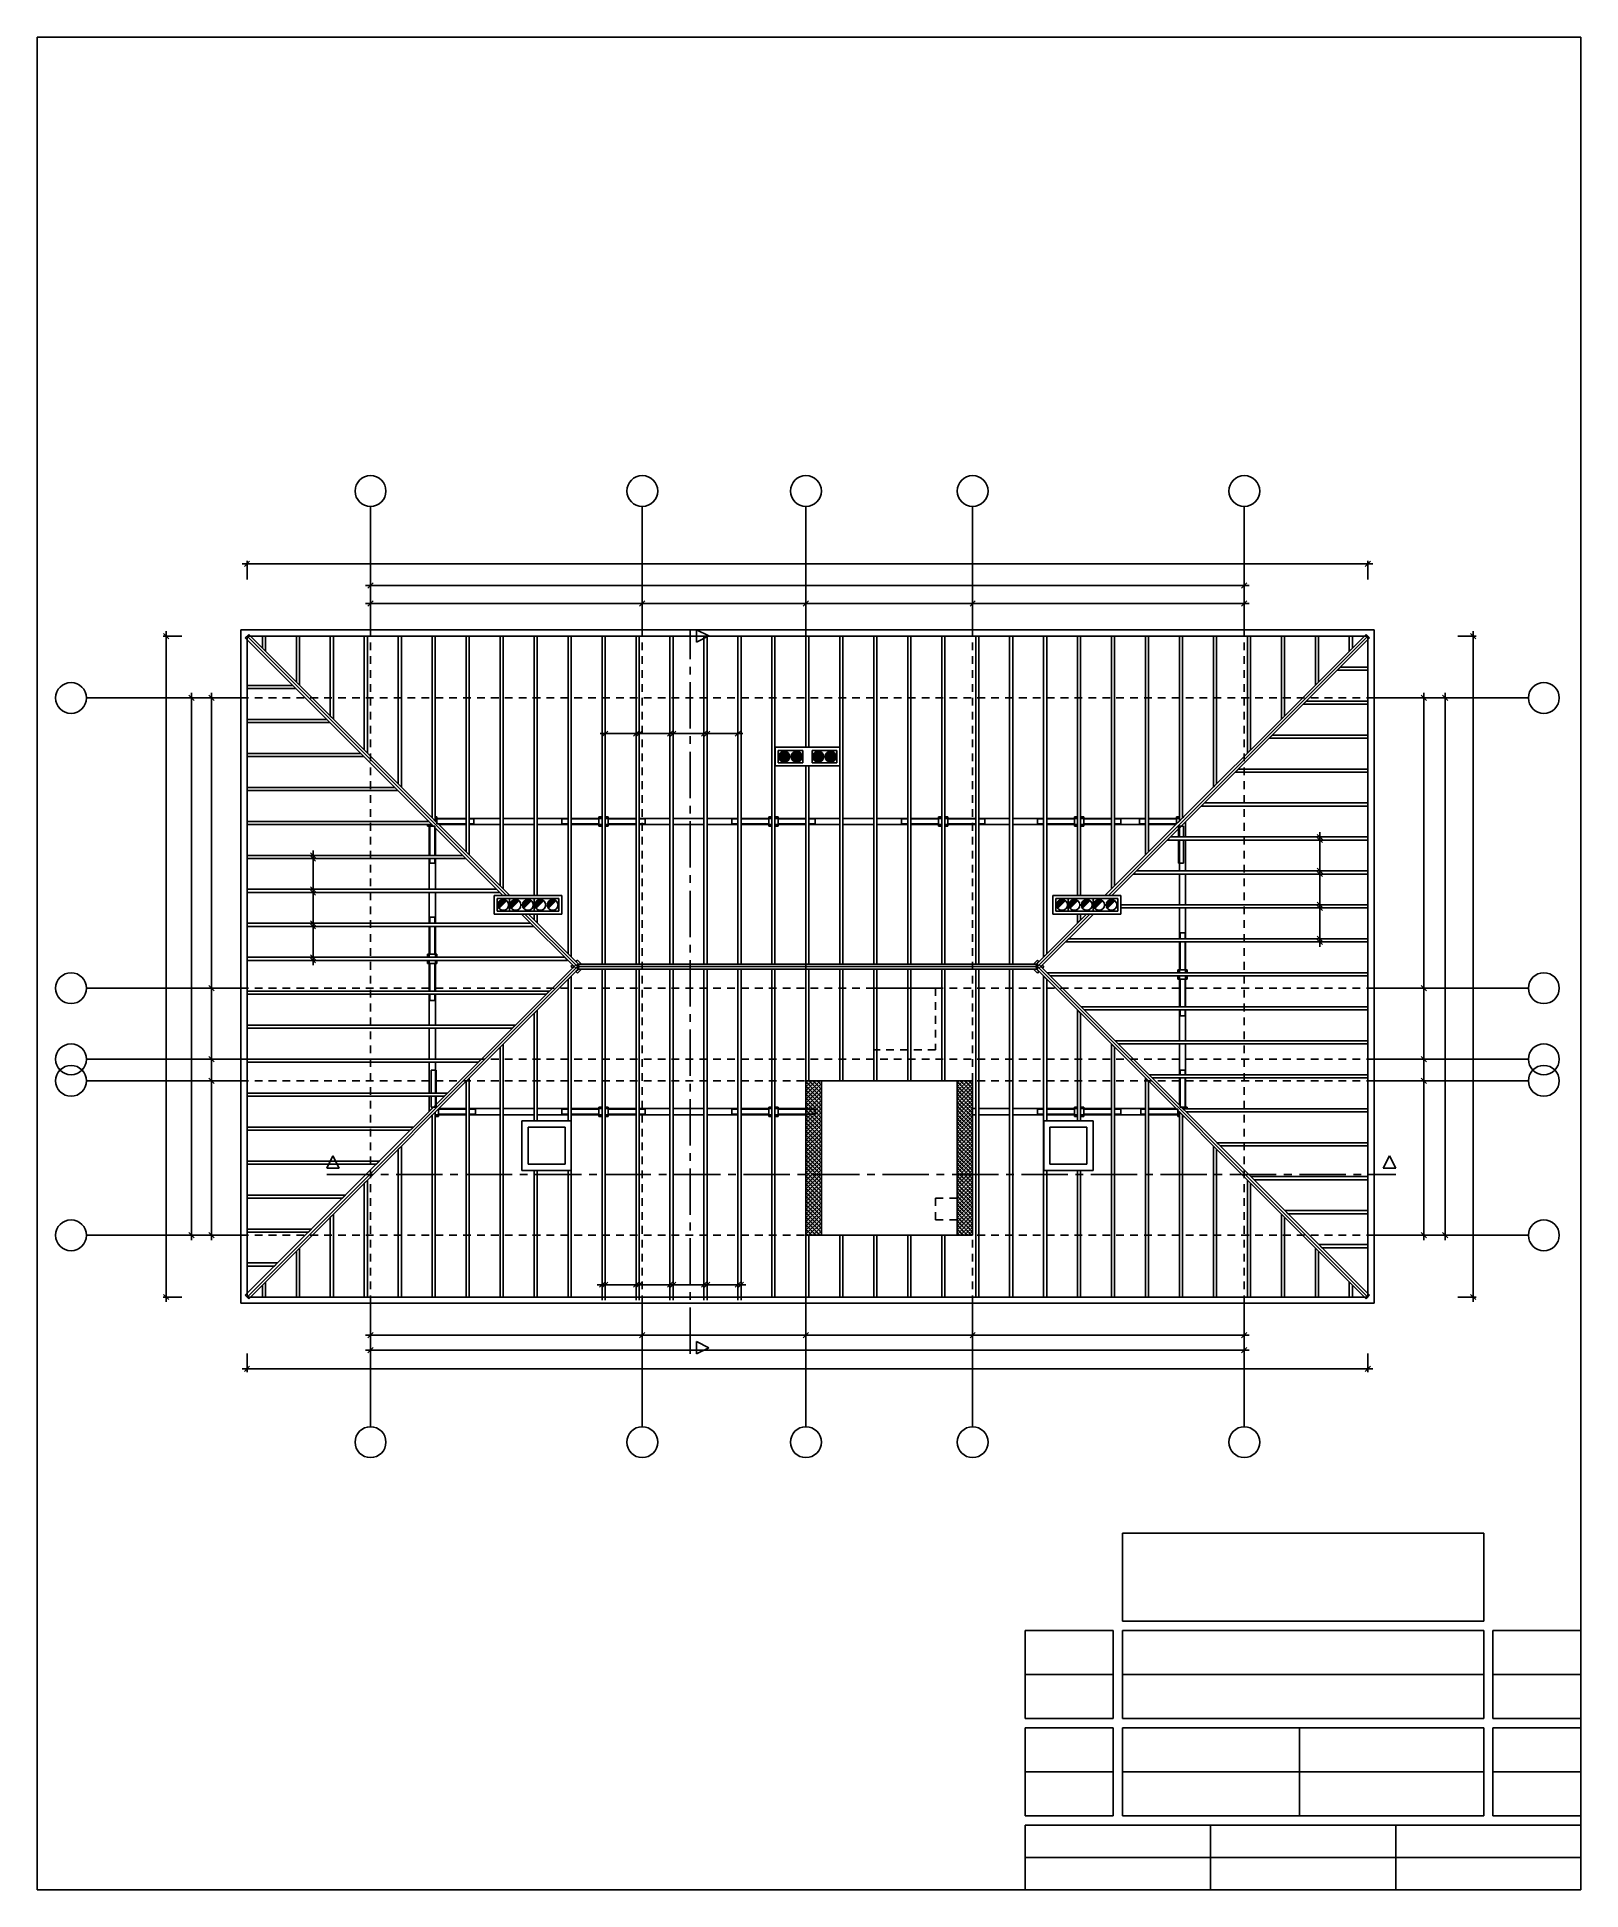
# Model space of a CAD drawing. Header units: metres. Extents: x -220 to 294, y -29 to 18.
# Drawn here: x -40.28 to -15.28, y -12 to 18 of the extents above; entities that cross this region are included whole.
import ezdxf

# ---------------------------------------------------------------- set-up
doc = ezdxf.new("R2010")
doc.units = ezdxf.units.M
doc.header["$MEASUREMENT"] = 0
for name, pattern in [('CENTER2', [1.125, 0.75, -0.125, 0.125, -0.125]), ('DASHED4', [0.1875, 0.125, -0.0625]), ('HIDDEN2', [0.1875, 0.125, -0.0625])]:
    doc.linetypes.add(name, pattern=pattern)
for name, color, linetype in [('Aks', 7, 'Continuous'), ('Cati', 7, 'Continuous'), ('Cati_Boslugu', 7, 'Continuous'), ('Cizgi', 7, 'Continuous'), ('Duvar', 7, 'Continuous'), ('G_YAZI', 7, 'Continuous'), ('Olculendirme', 7, 'Continuous'), ('Panel', 7, 'Continuous'), ('Rota', 7, 'Continuous'), ('Standart', 7, 'Continuous')]:
    doc.layers.add(name, color=color, linetype=linetype)

msp = doc.modelspace()

# ---------------------------------------------------------------- hatches: boundary and pattern name
at = {"layer": 'Panel', "linetype": 'Continuous', "lineweight": -3}
h = msp.add_hatch(dxfattribs=at)
h.set_pattern_fill('SACNCR', color=59, scale=0.5, style=0)
h.paths.add_polyline_path([(-27.833, -1.4), (-27.833, 1.1), (-27.583, 1.1), (-27.583, -1.4)])
h = msp.add_hatch(dxfattribs=at)
h.set_pattern_fill('SACNCR', color=59, scale=0.5, style=0)
h.paths.add_polyline_path([(-25.383, -1.4), (-25.383, 1.1), (-25.133, 1.1), (-25.133, -1.4)])
at = {"layer": 'Standart', "linetype": 'Continuous', "lineweight": -3}
for points in [[(-28.123, 6.41), (-28.129, 6.416), (-28.14, 6.423), (-28.15, 6.428), (-28.163, 6.433), (-28.176, 6.435), (-28.184, 6.435), (-28.191, 6.435), (-28.201, 6.434), (-28.207, 6.432), (-28.213, 6.43), (-28.223, 6.426), (-28.234, 6.42), (-28.243, 6.412), (-28.25, 6.406), (-28.255, 6.399), (-28.259, 6.392), (-28.262, 6.388), (-28.266, 6.378), (-28.268, 6.37), (-28.27, 6.364), (-28.271, 6.359), (-28.271, 6.353), (-28.271, 6.346), (-28.271, 6.337), (-28.269, 6.329), (-28.266, 6.319), (-28.263, 6.312), (-28.26, 6.306), (-28.257, 6.301), (-28.254, 6.297), (-28.252, 6.294), (-28.249, 6.29), (-28.246, 6.287)], [(-28.243, 6.29), (-28.237, 6.284), (-28.226, 6.277), (-28.216, 6.272), (-28.203, 6.267), (-28.19, 6.265), (-28.182, 6.265), (-28.175, 6.265), (-28.165, 6.266), (-28.159, 6.268), (-28.153, 6.27), (-28.143, 6.274), (-28.132, 6.28), (-28.123, 6.288), (-28.116, 6.294), (-28.111, 6.301), (-28.107, 6.308), (-28.104, 6.312), (-28.1, 6.322), (-28.098, 6.33), (-28.096, 6.336), (-28.095, 6.341), (-28.095, 6.347), (-28.095, 6.354), (-28.095, 6.363), (-28.097, 6.371), (-28.1, 6.381), (-28.103, 6.388), (-28.106, 6.394), (-28.109, 6.399), (-28.112, 6.403), (-28.114, 6.406), (-28.117, 6.41), (-28.12, 6.413)], [(-27.923, 6.41), (-27.929, 6.416), (-27.94, 6.423), (-27.95, 6.428), (-27.963, 6.433), (-27.976, 6.435), (-27.984, 6.435), (-27.991, 6.435), (-28.001, 6.434), (-28.007, 6.432), (-28.013, 6.43), (-28.023, 6.426), (-28.034, 6.42), (-28.043, 6.412), (-28.05, 6.406), (-28.055, 6.399), (-28.059, 6.392), (-28.062, 6.388), (-28.066, 6.378), (-28.068, 6.37), (-28.07, 6.364), (-28.071, 6.359), (-28.071, 6.353), (-28.071, 6.346), (-28.071, 6.337), (-28.069, 6.329), (-28.066, 6.319), (-28.063, 6.312), (-28.06, 6.306), (-28.057, 6.301), (-28.054, 6.297), (-28.052, 6.294), (-28.049, 6.29), (-28.046, 6.287)], [(-28.043, 6.29), (-28.037, 6.284), (-28.026, 6.277), (-28.016, 6.272), (-28.003, 6.267), (-27.99, 6.265), (-27.982, 6.265), (-27.975, 6.265), (-27.965, 6.266), (-27.959, 6.268), (-27.953, 6.27), (-27.943, 6.274), (-27.932, 6.28), (-27.923, 6.288), (-27.916, 6.294), (-27.911, 6.301), (-27.907, 6.308), (-27.904, 6.312), (-27.9, 6.322), (-27.898, 6.33), (-27.896, 6.336), (-27.895, 6.341), (-27.895, 6.347), (-27.895, 6.354), (-27.895, 6.363), (-27.897, 6.371), (-27.9, 6.381), (-27.903, 6.388), (-27.906, 6.394), (-27.909, 6.399), (-27.912, 6.403), (-27.914, 6.406), (-27.917, 6.41), (-27.92, 6.413)], [(-27.573, 6.41), (-27.579, 6.416), (-27.59, 6.423), (-27.6, 6.428), (-27.613, 6.433), (-27.626, 6.435), (-27.634, 6.435), (-27.641, 6.435), (-27.651, 6.434), (-27.657, 6.432), (-27.663, 6.43), (-27.673, 6.426), (-27.684, 6.42), (-27.693, 6.412), (-27.7, 6.406), (-27.705, 6.399), (-27.709, 6.392), (-27.712, 6.388), (-27.716, 6.378), (-27.718, 6.37), (-27.72, 6.364), (-27.721, 6.359), (-27.721, 6.353), (-27.721, 6.346), (-27.721, 6.337), (-27.719, 6.329), (-27.716, 6.319), (-27.713, 6.312), (-27.71, 6.306), (-27.707, 6.301), (-27.704, 6.297), (-27.702, 6.294), (-27.699, 6.29), (-27.696, 6.287)], [(-27.693, 6.29), (-27.687, 6.284), (-27.676, 6.277), (-27.666, 6.272), (-27.653, 6.267), (-27.64, 6.265), (-27.632, 6.265), (-27.625, 6.265), (-27.615, 6.266), (-27.609, 6.268), (-27.603, 6.27), (-27.593, 6.274), (-27.582, 6.28), (-27.573, 6.288), (-27.566, 6.294), (-27.561, 6.301), (-27.557, 6.308), (-27.554, 6.312), (-27.55, 6.322), (-27.548, 6.33), (-27.546, 6.336), (-27.545, 6.341), (-27.545, 6.347), (-27.545, 6.354), (-27.545, 6.363), (-27.547, 6.371), (-27.55, 6.381), (-27.553, 6.388), (-27.556, 6.394), (-27.559, 6.399), (-27.562, 6.403), (-27.564, 6.406), (-27.567, 6.41), (-27.57, 6.413)], [(-27.373, 6.41), (-27.379, 6.416), (-27.39, 6.423), (-27.4, 6.428), (-27.413, 6.433), (-27.426, 6.435), (-27.434, 6.435), (-27.441, 6.435), (-27.451, 6.434), (-27.457, 6.432), (-27.463, 6.43), (-27.473, 6.426), (-27.484, 6.42), (-27.493, 6.412), (-27.5, 6.406), (-27.505, 6.399), (-27.509, 6.392), (-27.512, 6.388), (-27.516, 6.378), (-27.518, 6.37), (-27.52, 6.364), (-27.521, 6.359), (-27.521, 6.353), (-27.521, 6.346), (-27.521, 6.337), (-27.519, 6.329), (-27.516, 6.319), (-27.513, 6.312), (-27.51, 6.306), (-27.507, 6.301), (-27.504, 6.297), (-27.502, 6.294), (-27.499, 6.29), (-27.496, 6.287)], [(-27.493, 6.29), (-27.487, 6.284), (-27.476, 6.277), (-27.466, 6.272), (-27.453, 6.267), (-27.44, 6.265), (-27.432, 6.265), (-27.425, 6.265), (-27.415, 6.266), (-27.409, 6.268), (-27.403, 6.27), (-27.393, 6.274), (-27.382, 6.28), (-27.373, 6.288), (-27.366, 6.294), (-27.361, 6.301), (-27.357, 6.308), (-27.354, 6.312), (-27.35, 6.322), (-27.348, 6.33), (-27.346, 6.336), (-27.345, 6.341), (-27.345, 6.347), (-27.345, 6.354), (-27.345, 6.363), (-27.347, 6.371), (-27.35, 6.381), (-27.353, 6.388), (-27.356, 6.394), (-27.359, 6.399), (-27.362, 6.403), (-27.364, 6.406), (-27.367, 6.41), (-27.37, 6.413)], [(-32.673, 4.01), (-32.679, 4.016), (-32.69, 4.023), (-32.7, 4.028), (-32.713, 4.033), (-32.726, 4.035), (-32.734, 4.035), (-32.741, 4.035), (-32.751, 4.034), (-32.757, 4.032), (-32.763, 4.03), (-32.773, 4.026), (-32.784, 4.02), (-32.793, 4.012), (-32.8, 4.006), (-32.805, 3.999), (-32.809, 3.992), (-32.812, 3.988), (-32.816, 3.978), (-32.818, 3.97), (-32.82, 3.964), (-32.821, 3.959), (-32.821, 3.953), (-32.821, 3.946), (-32.821, 3.937), (-32.819, 3.929), (-32.816, 3.919), (-32.813, 3.912), (-32.81, 3.906), (-32.807, 3.901), (-32.804, 3.897), (-32.802, 3.894), (-32.799, 3.89), (-32.796, 3.887)], [(-32.473, 4.01), (-32.479, 4.016), (-32.49, 4.023), (-32.5, 4.028), (-32.513, 4.033), (-32.526, 4.035), (-32.534, 4.035), (-32.541, 4.035), (-32.551, 4.034), (-32.557, 4.032), (-32.563, 4.03), (-32.573, 4.026), (-32.584, 4.02), (-32.593, 4.012), (-32.6, 4.006), (-32.605, 3.999), (-32.609, 3.992), (-32.612, 3.988), (-32.616, 3.978), (-32.618, 3.97), (-32.62, 3.964), (-32.621, 3.959), (-32.621, 3.953), (-32.621, 3.946), (-32.621, 3.937), (-32.619, 3.929), (-32.616, 3.919), (-32.613, 3.912), (-32.61, 3.906), (-32.607, 3.901), (-32.604, 3.897), (-32.602, 3.894), (-32.599, 3.89), (-32.596, 3.887)], [(-32.273, 4.01), (-32.279, 4.016), (-32.29, 4.023), (-32.3, 4.028), (-32.313, 4.033), (-32.326, 4.035), (-32.334, 4.035), (-32.341, 4.035), (-32.351, 4.034), (-32.357, 4.032), (-32.363, 4.03), (-32.373, 4.026), (-32.384, 4.02), (-32.393, 4.012), (-32.4, 4.006), (-32.405, 3.999), (-32.409, 3.992), (-32.412, 3.988), (-32.416, 3.978), (-32.418, 3.97), (-32.42, 3.964), (-32.421, 3.959), (-32.421, 3.953), (-32.421, 3.946), (-32.421, 3.937), (-32.419, 3.929), (-32.416, 3.919), (-32.413, 3.912), (-32.41, 3.906), (-32.407, 3.901), (-32.404, 3.897), (-32.402, 3.894), (-32.399, 3.89), (-32.396, 3.887)], [(-32.073, 4.01), (-32.079, 4.016), (-32.09, 4.023), (-32.1, 4.028), (-32.113, 4.033), (-32.126, 4.035), (-32.134, 4.035), (-32.141, 4.035), (-32.151, 4.034), (-32.157, 4.032), (-32.163, 4.03), (-32.173, 4.026), (-32.184, 4.02), (-32.193, 4.012), (-32.2, 4.006), (-32.205, 3.999), (-32.209, 3.992), (-32.212, 3.988), (-32.216, 3.978), (-32.218, 3.97), (-32.22, 3.964), (-32.221, 3.959), (-32.221, 3.953), (-32.221, 3.946), (-32.221, 3.937), (-32.219, 3.929), (-32.216, 3.919), (-32.213, 3.912), (-32.21, 3.906), (-32.207, 3.901), (-32.204, 3.897), (-32.202, 3.894), (-32.199, 3.89), (-32.196, 3.887)], [(-31.873, 4.01), (-31.879, 4.016), (-31.89, 4.023), (-31.9, 4.028), (-31.913, 4.033), (-31.926, 4.035), (-31.934, 4.035), (-31.941, 4.035), (-31.951, 4.034), (-31.957, 4.032), (-31.963, 4.03), (-31.973, 4.026), (-31.984, 4.02), (-31.993, 4.012), (-32, 4.006), (-32.005, 3.999), (-32.009, 3.992), (-32.012, 3.988), (-32.016, 3.978), (-32.018, 3.97), (-32.02, 3.964), (-32.021, 3.959), (-32.021, 3.953), (-32.021, 3.946), (-32.021, 3.937), (-32.019, 3.929), (-32.016, 3.919), (-32.013, 3.912), (-32.01, 3.906), (-32.007, 3.901), (-32.004, 3.897), (-32.002, 3.894), (-31.999, 3.89), (-31.996, 3.887)], [(-23.624, 4.01), (-23.631, 4.016), (-23.641, 4.023), (-23.652, 4.028), (-23.664, 4.033), (-23.677, 4.035), (-23.685, 4.035), (-23.692, 4.035), (-23.702, 4.034), (-23.708, 4.032), (-23.714, 4.03), (-23.725, 4.026), (-23.735, 4.02), (-23.744, 4.012), (-23.751, 4.006), (-23.756, 3.999), (-23.76, 3.992), (-23.763, 3.988), (-23.767, 3.978), (-23.769, 3.97), (-23.771, 3.964), (-23.772, 3.959), (-23.772, 3.953), (-23.772, 3.946), (-23.772, 3.937), (-23.77, 3.929), (-23.767, 3.919), (-23.764, 3.912), (-23.761, 3.906), (-23.758, 3.901), (-23.755, 3.897), (-23.753, 3.894), (-23.75, 3.89), (-23.747, 3.887)], [(-23.424, 4.01), (-23.431, 4.016), (-23.441, 4.023), (-23.452, 4.028), (-23.464, 4.033), (-23.477, 4.035), (-23.485, 4.035), (-23.492, 4.035), (-23.502, 4.034), (-23.508, 4.032), (-23.514, 4.03), (-23.525, 4.026), (-23.535, 4.02), (-23.544, 4.012), (-23.551, 4.006), (-23.556, 3.999), (-23.56, 3.992), (-23.563, 3.988), (-23.567, 3.978), (-23.569, 3.97), (-23.571, 3.964), (-23.572, 3.959), (-23.572, 3.953), (-23.572, 3.946), (-23.572, 3.937), (-23.57, 3.929), (-23.567, 3.919), (-23.564, 3.912), (-23.561, 3.906), (-23.558, 3.901), (-23.555, 3.897), (-23.553, 3.894), (-23.55, 3.89), (-23.547, 3.887)], [(-23.224, 4.01), (-23.231, 4.016), (-23.241, 4.023), (-23.252, 4.028), (-23.264, 4.033), (-23.277, 4.035), (-23.285, 4.035), (-23.292, 4.035), (-23.302, 4.034), (-23.308, 4.032), (-23.314, 4.03), (-23.325, 4.026), (-23.335, 4.02), (-23.344, 4.012), (-23.351, 4.006), (-23.356, 3.999), (-23.36, 3.992), (-23.363, 3.988), (-23.367, 3.978), (-23.369, 3.97), (-23.371, 3.964), (-23.372, 3.959), (-23.372, 3.953), (-23.372, 3.946), (-23.372, 3.937), (-23.37, 3.929), (-23.367, 3.919), (-23.364, 3.912), (-23.361, 3.906), (-23.358, 3.901), (-23.355, 3.897), (-23.353, 3.894), (-23.35, 3.89), (-23.347, 3.887)], [(-23.024, 4.01), (-23.031, 4.016), (-23.041, 4.023), (-23.052, 4.028), (-23.064, 4.033), (-23.077, 4.035), (-23.085, 4.035), (-23.092, 4.035), (-23.102, 4.034), (-23.108, 4.032), (-23.114, 4.03), (-23.125, 4.026), (-23.135, 4.02), (-23.144, 4.012), (-23.151, 4.006), (-23.156, 3.999), (-23.16, 3.992), (-23.163, 3.988), (-23.167, 3.978), (-23.169, 3.97), (-23.171, 3.964), (-23.172, 3.959), (-23.172, 3.953), (-23.172, 3.946), (-23.172, 3.937), (-23.17, 3.929), (-23.167, 3.919), (-23.164, 3.912), (-23.161, 3.906), (-23.158, 3.901), (-23.155, 3.897), (-23.153, 3.894), (-23.15, 3.89), (-23.147, 3.887)], [(-22.824, 4.01), (-22.831, 4.016), (-22.841, 4.023), (-22.852, 4.028), (-22.864, 4.033), (-22.877, 4.035), (-22.885, 4.035), (-22.892, 4.035), (-22.902, 4.034), (-22.908, 4.032), (-22.914, 4.03), (-22.925, 4.026), (-22.935, 4.02), (-22.944, 4.012), (-22.951, 4.006), (-22.956, 3.999), (-22.96, 3.992), (-22.963, 3.988), (-22.967, 3.978), (-22.969, 3.97), (-22.971, 3.964), (-22.972, 3.959), (-22.972, 3.953), (-22.972, 3.946), (-22.972, 3.937), (-22.97, 3.929), (-22.967, 3.919), (-22.964, 3.912), (-22.961, 3.906), (-22.958, 3.901), (-22.955, 3.897), (-22.953, 3.894), (-22.95, 3.89), (-22.947, 3.887)]]:
    msp.add_hatch(color=173, dxfattribs=at).paths.add_polyline_path(points)

# ---------------------------------------------------------------- linework, layer by layer
at = {"layer": 'Aks', "color": 248, "linetype": 'Continuous', "lineweight": -3}
for points in [[(-34.883, 8.4), (-34.883, 10.4)], [(-30.483, 8.4), (-30.483, 10.4)], [(-27.833, 8.4), (-27.833, 10.4)], [(-25.133, 8.4), (-25.133, 10.4)], [(-20.734, 8.4), (-20.734, 10.4)], [(-39.483, 7.3), (-36.983, 7.3)], [(-18.634, 7.3), (-16.134, 7.3)], [(-39.483, 2.6), (-36.983, 2.6)], [(-18.634, 2.6), (-16.134, 2.6)], [(-39.483, 1.45), (-36.983, 1.45)], [(-18.634, 1.45), (-16.134, 1.45)], [(-39.483, 1.1), (-36.983, 1.1)], [(-18.634, 1.1), (-16.134, 1.1)], [(-39.483, -1.4), (-36.983, -1.4)], [(-18.634, -1.4), (-16.134, -1.4)], [(-34.883, -4.5), (-34.883, -2.5)], [(-30.483, -4.5), (-30.483, -2.5)], [(-27.833, -4.5), (-27.833, -2.5)], [(-25.133, -4.5), (-25.133, -2.5)], [(-20.734, -4.5), (-20.734, -2.5)]]:
    msp.add_lwpolyline(points, dxfattribs=at)
at = {"layer": 'Aks', "color": 248, "linetype": 'HIDDEN2', "lineweight": -3}
for points in [[(-34.883, -2.5), (-34.883, 8.4)], [(-30.483, -2.5), (-30.483, 8.4)], [(-27.833, 8.4), (-27.833, 6.5)], [(-25.133, -2.5), (-25.133, 8.4)], [(-20.734, -2.5), (-20.734, 8.4)], [(-36.983, 7.3), (-18.634, 7.3)], [(-27.833, -2.5), (-27.833, 6.2)], [(-36.983, 2.6), (-18.634, 2.6)], [(-36.983, 1.45), (-18.634, 1.45)], [(-36.983, 1.1), (-18.634, 1.1)], [(-36.983, -1.4), (-18.634, -1.4)]]:
    msp.add_lwpolyline(points, dxfattribs=at)
at = {"layer": 'Aks', "color": 115, "linetype": 'Continuous', "lineweight": -3}
for centre in [(-34.883, 10.65), (-30.483, 10.65), (-27.833, 10.65), (-25.133, 10.65), (-20.734, 10.65), (-39.733, 7.3), (-15.884, 7.3), (-39.733, 2.6), (-15.884, 2.6), (-39.733, 1.45), (-15.884, 1.45), (-39.733, 1.1), (-15.884, 1.1), (-39.733, -1.4), (-15.884, -1.4), (-34.883, -4.75), (-30.483, -4.75), (-27.833, -4.75), (-25.133, -4.75), (-20.734, -4.75)]:
    msp.add_circle(centre, 0.25, dxfattribs=at)
at = {"layer": 'Cati', "color": 47, "linetype": 'Continuous', "lineweight": -3}
for points in [[(-36.855, 8.328), (-36.911, 8.272)], [(-36.911, 8.272), (-32.74, 4.1)], [(-36.855, 8.328), (-32.626, 4.1)], [(-36.634, 8.107), (-36.634, 8.3)], [(-36.634, 8.3), (-36.584, 8.3)], [(-36.584, 8.057), (-36.634, 8.107)], [(-36.584, 8.3), (-36.584, 8.057)], [(-36.084, 7.557), (-36.084, 8.3)], [(-36.084, 8.3), (-36.034, 8.3)], [(-36.034, 8.3), (-36.034, 7.507)], [(-35.534, 7.007), (-35.534, 8.3)], [(-35.534, 8.3), (-35.484, 8.3)], [(-35.484, 8.3), (-35.484, 6.957)], [(-34.984, 6.457), (-34.984, 8.3)], [(-34.984, 8.3), (-34.934, 8.3)], [(-34.934, 8.3), (-34.934, 6.407)], [(-34.434, 5.907), (-34.434, 8.3)], [(-34.434, 8.3), (-34.384, 8.3)], [(-34.384, 8.3), (-34.384, 5.857)], [(-33.884, 5.357), (-33.884, 8.3)], [(-33.884, 8.3), (-33.834, 8.3)], [(-33.834, 8.3), (-33.834, 5.307)], [(-33.334, 4.807), (-33.334, 8.3)], [(-33.334, 8.3), (-33.284, 8.3)], [(-33.284, 8.3), (-33.284, 4.757)], [(-32.784, 4.257), (-32.784, 8.3)], [(-32.784, 8.3), (-32.734, 8.3)], [(-32.734, 8.3), (-32.734, 4.207)], [(-32.234, 8.3), (-32.184, 8.3)], [(-32.234, 8.3), (-32.234, 4.1)], [(-32.184, 8.3), (-32.184, 4.1)], [(-31.684, 3.157), (-31.684, 8.3)], [(-31.684, 8.3), (-31.634, 8.3)], [(-31.634, 8.3), (-31.634, 3.107)], [(-31.134, 8.3), (-31.084, 8.3)], [(-31.134, 2.99), (-31.134, 8.3)], [(-31.084, 8.3), (-31.084, 2.99)], [(-30.584, 8.3), (-30.534, 8.3)], [(-30.584, 2.99), (-30.584, 8.3)], [(-30.534, 8.3), (-30.534, 2.99)], [(-30.034, 8.3), (-29.984, 8.3)], [(-30.034, 2.99), (-30.034, 8.3)], [(-29.984, 8.3), (-29.984, 2.99)], [(-29.484, 8.3), (-29.434, 8.3)], [(-29.484, 2.99), (-29.484, 8.3)], [(-29.434, 8.3), (-29.434, 2.99)], [(-28.934, 8.3), (-28.884, 8.3)], [(-28.934, 2.99), (-28.934, 8.3)], [(-28.884, 8.3), (-28.884, 2.99)], [(-28.384, 8.3), (-28.334, 8.3)], [(-28.384, 2.99), (-28.384, 8.3)], [(-28.334, 8.3), (-28.334, 2.99)], [(-27.834, 8.3), (-27.784, 8.3)], [(-27.834, 8.3), (-27.834, 6.5)], [(-27.784, 8.3), (-27.784, 6.5)], [(-27.284, 8.3), (-27.234, 8.3)], [(-27.284, 2.99), (-27.284, 8.3)], [(-27.234, 8.3), (-27.234, 2.99)], [(-26.734, 8.3), (-26.684, 8.3)], [(-26.734, 2.99), (-26.734, 8.3)], [(-26.684, 8.3), (-26.684, 2.99)], [(-26.184, 8.3), (-26.134, 8.3)], [(-26.184, 2.99), (-26.184, 8.3)], [(-26.134, 8.3), (-26.134, 2.99)], [(-25.634, 8.3), (-25.584, 8.3)], [(-25.634, 2.99), (-25.634, 8.3)], [(-25.584, 8.3), (-25.584, 2.99)], [(-25.084, 8.3), (-25.034, 8.3)], [(-25.084, 2.99), (-25.084, 8.3)], [(-25.034, 8.3), (-25.034, 2.99)], [(-24.534, 8.3), (-24.484, 8.3)], [(-24.534, 2.99), (-24.534, 8.3)], [(-24.484, 8.3), (-24.484, 2.99)], [(-23.984, 8.3), (-23.934, 8.3)], [(-23.984, 3.107), (-23.984, 8.3)], [(-23.934, 8.3), (-23.934, 3.157)], [(-23.434, 8.3), (-23.384, 8.3)], [(-23.434, 8.3), (-23.434, 4.1)], [(-23.384, 8.3), (-23.384, 4.1)], [(-18.762, 8.328), (-22.991, 4.1)], [(-22.884, 8.3), (-22.834, 8.3)], [(-22.884, 4.207), (-22.884, 8.3)], [(-18.706, 8.272), (-22.878, 4.1)], [(-22.834, 8.3), (-22.834, 4.257)], [(-22.334, 8.3), (-22.284, 8.3)], [(-22.334, 4.757), (-22.334, 8.3)], [(-22.284, 8.3), (-22.284, 4.807)], [(-21.784, 8.3), (-21.734, 8.3)], [(-21.784, 5.307), (-21.784, 8.3)], [(-21.734, 8.3), (-21.734, 5.357)], [(-21.234, 8.3), (-21.184, 8.3)], [(-21.234, 5.857), (-21.234, 8.3)], [(-21.184, 8.3), (-21.184, 5.907)], [(-20.684, 8.3), (-20.634, 8.3)], [(-20.684, 6.407), (-20.684, 8.3)], [(-20.634, 8.3), (-20.634, 6.457)], [(-20.134, 8.3), (-20.084, 8.3)], [(-20.134, 6.957), (-20.134, 8.3)], [(-20.084, 8.3), (-20.084, 7.007)], [(-19.584, 8.3), (-19.534, 8.3)], [(-19.584, 7.507), (-19.584, 8.3)], [(-19.534, 8.3), (-19.534, 7.557)], [(-19.034, 8.3), (-18.984, 8.3)], [(-19.034, 8.057), (-19.034, 8.3)], [(-18.984, 8.107), (-19.034, 8.057)], [(-18.984, 8.3), (-18.984, 8.107)], [(-18.706, 8.272), (-18.762, 8.328)], [(-36.883, 7.451), (-36.883, 7.501)], [(-36.883, 7.501), (-36.141, 7.501)], [(-36.141, 7.501), (-36.091, 7.451)], [(-36.034, 7.507), (-36.084, 7.557)], [(-19.534, 7.557), (-19.584, 7.507)], [(-19.229, 7.749), (-19.179, 7.799)], [(-18.734, 7.749), (-19.229, 7.749)], [(-19.179, 7.799), (-18.734, 7.799)], [(-18.734, 7.799), (-18.734, 7.749)], [(-36.091, 7.451), (-36.883, 7.451)], [(-19.779, 7.199), (-19.729, 7.249)], [(-19.729, 7.249), (-18.734, 7.249)], [(-18.734, 7.249), (-18.734, 7.199)], [(-36.883, 6.901), (-36.883, 6.951)], [(-36.883, 6.951), (-35.591, 6.951)], [(-35.541, 6.901), (-36.883, 6.901)], [(-35.591, 6.951), (-35.541, 6.901)], [(-35.484, 6.957), (-35.534, 7.007)], [(-20.084, 7.007), (-20.134, 6.957)], [(-18.734, 7.199), (-19.779, 7.199)], [(-20.329, 6.649), (-20.279, 6.699)], [(-18.734, 6.649), (-20.329, 6.649)], [(-20.279, 6.699), (-18.734, 6.699)], [(-18.734, 6.699), (-18.734, 6.649)], [(-36.883, 6.351), (-36.883, 6.401)], [(-36.883, 6.401), (-35.041, 6.401)], [(-34.991, 6.351), (-36.883, 6.351)], [(-35.041, 6.401), (-34.991, 6.351)], [(-34.934, 6.407), (-34.984, 6.457)], [(-20.634, 6.457), (-20.684, 6.407)], [(-27.834, 2.99), (-27.834, 6.2)], [(-27.784, 2.99), (-27.784, 6.2)], [(-20.879, 6.099), (-20.829, 6.149)], [(-18.734, 6.099), (-20.879, 6.099)], [(-20.829, 6.149), (-18.734, 6.149)], [(-18.734, 6.149), (-18.734, 6.099)], [(-36.883, 5.801), (-36.883, 5.851)], [(-36.883, 5.851), (-34.491, 5.851)], [(-34.441, 5.801), (-36.883, 5.801)], [(-34.491, 5.851), (-34.441, 5.801)], [(-34.384, 5.857), (-34.434, 5.907)], [(-21.184, 5.907), (-21.234, 5.857)], [(-21.429, 5.549), (-21.379, 5.599)], [(-18.734, 5.549), (-21.429, 5.549)], [(-21.379, 5.599), (-18.734, 5.599)], [(-18.734, 5.599), (-18.734, 5.549)], [(-36.883, 5.251), (-36.883, 5.301)], [(-36.883, 5.301), (-33.941, 5.301)], [(-33.891, 5.251), (-36.883, 5.251)], [(-33.958, 5.301), (-33.958, 5.318)], [(-33.958, 5.318), (-33.941, 5.301)], [(-33.941, 5.301), (-33.958, 5.301)], [(-33.958, 5.225), (-33.958, 5.251)], [(-33.958, 5.251), (-33.933, 5.251)], [(-33.933, 5.225), (-33.958, 5.225)], [(-33.941, 5.301), (-33.891, 5.251)], [(-33.933, 5.251), (-33.933, 5.225)], [(-33.933, 4.751), (-33.933, 5.251)], [(-33.933, 5.251), (-33.891, 5.251)], [(-33.923, 4.751), (-33.923, 5.225)], [(-33.923, 5.225), (-33.843, 5.225)], [(-33.884, 5.357), (-33.901, 5.375)], [(-33.901, 5.375), (-33.884, 5.375)], [(-33.891, 5.251), (-33.833, 5.193)], [(-33.884, 5.375), (-33.884, 5.357)], [(-33.834, 5.307), (-33.884, 5.357)], [(-33.843, 5.225), (-33.843, 4.751)], [(-33.834, 5.35), (-33.834, 5.375)], [(-33.834, 5.375), (-33.808, 5.375)], [(-33.808, 5.35), (-33.834, 5.35)], [(-33.834, 5.307), (-33.834, 5.35)], [(-33.834, 5.35), (-33.334, 5.35)], [(-33.776, 5.25), (-33.834, 5.307)], [(-33.833, 5.193), (-33.833, 4.751)], [(-33.808, 5.375), (-33.808, 5.35)], [(-33.808, 5.26), (-33.808, 5.34)], [(-33.808, 5.34), (-33.334, 5.34)], [(-33.334, 5.26), (-33.808, 5.26)], [(-33.334, 5.25), (-33.776, 5.25)], [(-33.334, 5.35), (-33.334, 5.25)], [(-33.334, 5.34), (-33.334, 5.26)], [(-33.284, 5.25), (-33.284, 5.35)], [(-33.284, 5.35), (-32.784, 5.35)], [(-33.284, 5.26), (-33.284, 5.34)], [(-33.284, 5.34), (-33.209, 5.34)], [(-33.209, 5.26), (-33.284, 5.26)], [(-32.784, 5.25), (-33.284, 5.25)], [(-33.209, 5.34), (-33.209, 5.26)], [(-32.784, 5.35), (-32.784, 5.25)], [(-32.734, 5.25), (-32.734, 5.35)], [(-32.734, 5.35), (-32.234, 5.35)], [(-32.234, 5.25), (-32.734, 5.25)], [(-32.234, 5.35), (-32.234, 5.25)], [(-32.184, 5.25), (-32.184, 5.35)], [(-32.184, 5.35), (-31.684, 5.35)], [(-31.684, 5.25), (-32.184, 5.25)], [(-31.783, 5.26), (-31.783, 5.34)], [(-31.783, 5.34), (-31.684, 5.34)], [(-31.684, 5.26), (-31.783, 5.26)], [(-31.684, 5.35), (-31.684, 5.25)], [(-31.684, 5.34), (-31.684, 5.26)], [(-31.634, 5.25), (-31.634, 5.35)], [(-31.634, 5.35), (-31.134, 5.35)], [(-31.634, 5.26), (-31.634, 5.34)], [(-31.634, 5.34), (-31.184, 5.34)], [(-31.184, 5.26), (-31.634, 5.26)], [(-31.134, 5.25), (-31.634, 5.25)], [(-31.184, 5.35), (-31.184, 5.375)], [(-31.184, 5.375), (-31.134, 5.375)], [(-31.134, 5.35), (-31.184, 5.35)], [(-31.184, 5.34), (-31.184, 5.26)], [(-31.184, 5.225), (-31.184, 5.25)], [(-31.184, 5.25), (-31.134, 5.25)], [(-31.134, 5.225), (-31.184, 5.225)], [(-31.134, 5.375), (-31.134, 5.35)], [(-31.134, 5.35), (-31.134, 5.25)], [(-31.134, 5.25), (-31.134, 5.225)], [(-31.084, 5.35), (-31.084, 5.375)], [(-31.084, 5.375), (-31.034, 5.375)], [(-31.034, 5.35), (-31.084, 5.35)], [(-31.084, 5.25), (-31.084, 5.35)], [(-31.084, 5.35), (-30.584, 5.35)], [(-31.084, 5.225), (-31.084, 5.25)], [(-31.084, 5.25), (-31.034, 5.25)], [(-30.584, 5.25), (-31.084, 5.25)], [(-31.034, 5.225), (-31.084, 5.225)], [(-31.034, 5.375), (-31.034, 5.35)], [(-31.034, 5.26), (-31.034, 5.34)], [(-31.034, 5.34), (-30.584, 5.34)], [(-30.584, 5.26), (-31.034, 5.26)], [(-31.034, 5.25), (-31.034, 5.225)], [(-30.584, 5.35), (-30.584, 5.25)], [(-30.584, 5.34), (-30.584, 5.26)], [(-30.534, 5.25), (-30.534, 5.35)], [(-30.534, 5.35), (-30.034, 5.35)], [(-30.534, 5.26), (-30.534, 5.34)], [(-30.534, 5.34), (-30.435, 5.34)], [(-30.435, 5.26), (-30.534, 5.26)], [(-30.034, 5.25), (-30.534, 5.25)], [(-30.435, 5.34), (-30.435, 5.26)], [(-30.034, 5.35), (-30.034, 5.25)], [(-29.984, 5.25), (-29.984, 5.35)], [(-29.984, 5.35), (-29.484, 5.35)], [(-29.484, 5.25), (-29.984, 5.25)], [(-29.484, 5.35), (-29.484, 5.25)], [(-29.434, 5.25), (-29.434, 5.35)], [(-29.434, 5.35), (-28.934, 5.35)], [(-28.934, 5.25), (-29.434, 5.25)], [(-29.033, 5.26), (-29.033, 5.34)], [(-29.033, 5.34), (-28.934, 5.34)], [(-28.934, 5.26), (-29.033, 5.26)], [(-28.934, 5.35), (-28.934, 5.25)], [(-28.934, 5.34), (-28.934, 5.26)], [(-28.884, 5.25), (-28.884, 5.35)], [(-28.884, 5.35), (-28.384, 5.35)], [(-28.884, 5.26), (-28.884, 5.34)], [(-28.884, 5.34), (-28.434, 5.34)], [(-28.434, 5.26), (-28.884, 5.26)], [(-28.384, 5.25), (-28.884, 5.25)], [(-28.434, 5.35), (-28.434, 5.375)], [(-28.434, 5.375), (-28.384, 5.375)], [(-28.384, 5.35), (-28.434, 5.35)], [(-28.434, 5.34), (-28.434, 5.26)], [(-28.434, 5.225), (-28.434, 5.25)], [(-28.434, 5.25), (-28.384, 5.25)], [(-28.384, 5.225), (-28.434, 5.225)], [(-28.384, 5.375), (-28.384, 5.35)], [(-28.384, 5.35), (-28.384, 5.25)], [(-28.384, 5.25), (-28.384, 5.225)], [(-28.334, 5.35), (-28.334, 5.375)], [(-28.334, 5.375), (-28.284, 5.375)], [(-28.284, 5.35), (-28.334, 5.35)], [(-28.334, 5.25), (-28.334, 5.35)], [(-28.334, 5.35), (-27.834, 5.35)], [(-28.334, 5.225), (-28.334, 5.25)], [(-28.334, 5.25), (-28.284, 5.25)], [(-27.834, 5.25), (-28.334, 5.25)], [(-28.284, 5.225), (-28.334, 5.225)], [(-28.284, 5.375), (-28.284, 5.35)], [(-28.284, 5.26), (-28.284, 5.34)], [(-28.284, 5.34), (-27.834, 5.34)], [(-27.834, 5.26), (-28.284, 5.26)], [(-28.284, 5.25), (-28.284, 5.225)], [(-27.834, 5.35), (-27.834, 5.25)], [(-27.834, 5.34), (-27.834, 5.26)], [(-27.784, 5.25), (-27.784, 5.35)], [(-27.784, 5.35), (-27.284, 5.35)], [(-27.784, 5.26), (-27.784, 5.34)], [(-27.784, 5.34), (-27.685, 5.34)], [(-27.685, 5.26), (-27.784, 5.26)], [(-27.284, 5.25), (-27.784, 5.25)], [(-27.685, 5.34), (-27.685, 5.26)], [(-27.284, 5.35), (-27.284, 5.25)], [(-27.234, 5.25), (-27.234, 5.35)], [(-27.234, 5.35), (-26.734, 5.35)], [(-26.734, 5.25), (-27.234, 5.25)], [(-26.734, 5.35), (-26.734, 5.25)], [(-26.684, 5.25), (-26.684, 5.35)], [(-26.684, 5.35), (-26.184, 5.35)], [(-26.184, 5.25), (-26.684, 5.25)], [(-26.283, 5.26), (-26.283, 5.34)], [(-26.283, 5.34), (-26.184, 5.34)], [(-26.184, 5.26), (-26.283, 5.26)], [(-26.184, 5.35), (-26.184, 5.25)], [(-26.184, 5.34), (-26.184, 5.26)], [(-26.134, 5.25), (-26.134, 5.35)], [(-26.134, 5.35), (-25.634, 5.35)], [(-26.134, 5.26), (-26.134, 5.34)], [(-26.134, 5.34), (-25.684, 5.34)], [(-25.684, 5.26), (-26.134, 5.26)], [(-25.634, 5.25), (-26.134, 5.25)], [(-25.684, 5.35), (-25.684, 5.375)], [(-25.684, 5.375), (-25.634, 5.375)], [(-25.634, 5.35), (-25.684, 5.35)], [(-25.684, 5.34), (-25.684, 5.26)], [(-25.684, 5.225), (-25.684, 5.25)], [(-25.684, 5.25), (-25.634, 5.25)], [(-25.634, 5.225), (-25.684, 5.225)], [(-25.634, 5.375), (-25.634, 5.35)], [(-25.634, 5.35), (-25.634, 5.25)], [(-25.634, 5.25), (-25.634, 5.225)], [(-25.584, 5.35), (-25.584, 5.375)], [(-25.584, 5.375), (-25.534, 5.375)], [(-25.534, 5.35), (-25.584, 5.35)], [(-25.584, 5.25), (-25.584, 5.35)], [(-25.584, 5.35), (-25.084, 5.35)], [(-25.584, 5.225), (-25.584, 5.25)], [(-25.584, 5.25), (-25.534, 5.25)], [(-25.084, 5.25), (-25.584, 5.25)], [(-25.534, 5.225), (-25.584, 5.225)], [(-25.534, 5.375), (-25.534, 5.35)], [(-25.534, 5.26), (-25.534, 5.34)], [(-25.534, 5.34), (-25.084, 5.34)], [(-25.084, 5.26), (-25.534, 5.26)], [(-25.534, 5.25), (-25.534, 5.225)], [(-25.084, 5.35), (-25.084, 5.25)], [(-25.084, 5.34), (-25.084, 5.26)], [(-25.034, 5.25), (-25.034, 5.35)], [(-25.034, 5.35), (-24.534, 5.35)], [(-25.034, 5.26), (-25.034, 5.34)], [(-25.034, 5.34), (-24.935, 5.34)], [(-24.935, 5.26), (-25.034, 5.26)], [(-24.534, 5.25), (-25.034, 5.25)], [(-24.935, 5.34), (-24.935, 5.26)], [(-24.534, 5.35), (-24.534, 5.25)], [(-24.484, 5.25), (-24.484, 5.35)], [(-24.484, 5.35), (-23.984, 5.35)], [(-23.984, 5.25), (-24.484, 5.25)], [(-24.083, 5.26), (-24.083, 5.34)], [(-24.083, 5.34), (-23.984, 5.34)], [(-23.984, 5.26), (-24.083, 5.26)], [(-23.984, 5.35), (-23.984, 5.25)], [(-23.984, 5.34), (-23.984, 5.26)], [(-23.934, 5.25), (-23.934, 5.35)], [(-23.934, 5.35), (-23.434, 5.35)], [(-23.934, 5.26), (-23.934, 5.34)], [(-23.934, 5.34), (-23.484, 5.34)], [(-23.484, 5.26), (-23.934, 5.26)], [(-23.434, 5.25), (-23.934, 5.25)], [(-23.484, 5.35), (-23.484, 5.375)], [(-23.484, 5.375), (-23.434, 5.375)], [(-23.434, 5.35), (-23.484, 5.35)], [(-23.484, 5.34), (-23.484, 5.26)], [(-23.484, 5.225), (-23.484, 5.25)], [(-23.484, 5.25), (-23.434, 5.25)], [(-23.434, 5.225), (-23.484, 5.225)], [(-23.434, 5.375), (-23.434, 5.35)], [(-23.434, 5.35), (-23.434, 5.25)], [(-23.434, 5.25), (-23.434, 5.225)], [(-23.384, 5.35), (-23.384, 5.375)], [(-23.384, 5.375), (-23.334, 5.375)], [(-23.334, 5.35), (-23.384, 5.35)], [(-23.384, 5.25), (-23.384, 5.35)], [(-23.384, 5.35), (-22.884, 5.35)], [(-23.384, 5.225), (-23.384, 5.25)], [(-23.384, 5.25), (-23.334, 5.25)], [(-22.884, 5.25), (-23.384, 5.25)], [(-23.334, 5.225), (-23.384, 5.225)], [(-23.334, 5.375), (-23.334, 5.35)], [(-23.334, 5.26), (-23.334, 5.34)], [(-23.334, 5.34), (-22.884, 5.34)], [(-22.884, 5.26), (-23.334, 5.26)], [(-23.334, 5.25), (-23.334, 5.225)], [(-22.884, 5.35), (-22.884, 5.25)], [(-22.884, 5.34), (-22.884, 5.26)], [(-22.834, 5.25), (-22.834, 5.35)], [(-22.834, 5.35), (-22.334, 5.35)], [(-22.834, 5.26), (-22.834, 5.34)], [(-22.834, 5.34), (-22.735, 5.34)], [(-22.735, 5.26), (-22.834, 5.26)], [(-22.334, 5.25), (-22.834, 5.25)], [(-22.735, 5.34), (-22.735, 5.26)], [(-22.433, 5.26), (-22.433, 5.34)], [(-22.433, 5.34), (-22.334, 5.34)], [(-22.334, 5.26), (-22.433, 5.26)], [(-22.334, 5.35), (-22.334, 5.25)], [(-22.334, 5.34), (-22.334, 5.26)], [(-22.284, 5.25), (-22.284, 5.35)], [(-22.284, 5.35), (-21.784, 5.35)], [(-22.284, 5.26), (-22.284, 5.34)], [(-22.284, 5.34), (-21.834, 5.34)], [(-21.834, 5.26), (-22.284, 5.26)], [(-21.841, 5.25), (-22.284, 5.25)], [(-21.784, 5.307), (-21.841, 5.25)], [(-21.834, 5.35), (-21.834, 5.375)], [(-21.834, 5.375), (-21.784, 5.375)], [(-21.784, 5.35), (-21.834, 5.35)], [(-21.834, 5.34), (-21.834, 5.26)], [(-21.799, 5.049), (-21.799, 5.225)], [(-21.799, 5.225), (-21.719, 5.225)], [(-21.784, 5.375), (-21.784, 5.35)], [(-21.734, 5.357), (-21.784, 5.307)], [(-21.784, 5.35), (-21.784, 5.307)], [(-21.784, 5.193), (-21.684, 5.293)], [(-21.784, 5.049), (-21.784, 5.193)], [(-21.734, 5.357), (-21.734, 5.375)], [(-21.734, 5.375), (-21.716, 5.375)], [(-21.716, 5.375), (-21.734, 5.357)], [(-21.719, 5.225), (-21.719, 5.049)], [(-21.684, 5.293), (-21.684, 5.294)], [(-21.684, 5.294), (-21.684, 5.225)], [(-21.684, 5.225), (-21.684, 5.293)], [(-21.684, 5.293), (-21.684, 5.049)], [(-21.684, 5.225), (-21.684, 5.225)], [(-33.284, 4.757), (-33.334, 4.807)], [(-22.284, 4.807), (-22.334, 4.757)], [(-21.979, 4.999), (-21.929, 5.049)], [(-18.734, 4.999), (-21.979, 4.999)], [(-21.929, 5.049), (-18.734, 5.049)], [(-21.719, 5.049), (-21.799, 5.049)], [(-21.799, 4.626), (-21.799, 4.999)], [(-21.799, 4.999), (-21.719, 4.999)], [(-21.684, 5.049), (-21.784, 5.049)], [(-21.784, 4.499), (-21.784, 4.999)], [(-21.784, 4.999), (-21.684, 4.999)], [(-21.719, 4.999), (-21.719, 4.626)], [(-21.684, 4.999), (-21.684, 4.499)], [(-18.734, 5.049), (-18.734, 4.999)], [(-36.883, 4.701), (-36.883, 4.751)], [(-36.883, 4.751), (-33.391, 4.751)], [(-33.341, 4.701), (-36.883, 4.701)], [(-33.833, 4.751), (-33.933, 4.751)], [(-33.933, 4.201), (-33.933, 4.701)], [(-33.933, 4.701), (-33.833, 4.701)], [(-33.843, 4.751), (-33.923, 4.751)], [(-33.923, 4.626), (-33.923, 4.701)], [(-33.923, 4.701), (-33.843, 4.701)], [(-33.843, 4.626), (-33.923, 4.626)], [(-33.843, 4.701), (-33.843, 4.626)], [(-33.833, 4.701), (-33.833, 4.201)], [(-33.391, 4.751), (-33.341, 4.701)], [(-21.719, 4.626), (-21.799, 4.626)], [(-36.883, 4.151), (-36.883, 4.201)], [(-36.883, 4.201), (-32.841, 4.201)], [(-33.833, 4.201), (-33.933, 4.201)], [(-32.841, 4.201), (-32.791, 4.151)], [(-32.734, 4.207), (-32.784, 4.257)], [(-22.834, 4.257), (-22.884, 4.207)], [(-22.529, 4.449), (-22.479, 4.499)], [(-18.734, 4.449), (-22.529, 4.449)], [(-22.479, 4.499), (-18.734, 4.499)], [(-21.684, 4.499), (-21.784, 4.499)], [(-21.784, 3.949), (-21.784, 4.449)], [(-21.784, 4.449), (-21.684, 4.449)], [(-21.684, 4.449), (-21.684, 3.949)], [(-18.734, 4.499), (-18.734, 4.449)], [(-32.791, 4.151), (-36.883, 4.151)], [(-33.933, 3.651), (-33.933, 4.151)], [(-33.933, 4.151), (-33.833, 4.151)], [(-33.833, 4.151), (-33.833, 3.651)], [(-18.734, 3.949), (-22.734, 3.949)], [(-21.684, 3.949), (-21.784, 3.949)], [(-18.734, 3.949), (-18.734, 3.899)], [(-36.883, 3.601), (-36.883, 3.651)], [(-36.883, 3.651), (-32.291, 3.651)], [(-32.241, 3.601), (-36.883, 3.601)], [(-33.833, 3.651), (-33.933, 3.651)], [(-33.933, 3.101), (-33.933, 3.601)], [(-33.933, 3.601), (-33.833, 3.601)], [(-33.923, 3.651), (-33.923, 3.75)], [(-33.923, 3.75), (-33.843, 3.75)], [(-33.843, 3.651), (-33.923, 3.651)], [(-33.923, 3.151), (-33.923, 3.601)], [(-33.923, 3.601), (-33.843, 3.601)], [(-33.843, 3.75), (-33.843, 3.651)], [(-33.843, 3.601), (-33.843, 3.151)], [(-33.833, 3.601), (-33.833, 3.101)], [(-31.561, 2.922), (-32.44, 3.8)], [(-31.505, 2.978), (-32.326, 3.8)], [(-32.291, 3.651), (-32.241, 3.601)], [(-32.234, 3.707), (-32.234, 3.8)], [(-32.184, 3.657), (-32.234, 3.707)], [(-32.184, 3.657), (-32.184, 3.8)], [(-24.112, 2.978), (-23.291, 3.8)], [(-24.056, 2.922), (-23.178, 3.8)], [(-23.434, 3.657), (-23.434, 3.8)], [(-23.384, 3.707), (-23.434, 3.657)], [(-23.384, 3.707), (-23.384, 3.8)], [(-18.734, 3.899), (-22.734, 3.899)], [(-21.784, 3.399), (-21.784, 3.899)], [(-21.784, 3.899), (-21.684, 3.899)], [(-21.684, 3.899), (-21.684, 3.399)], [(-23.629, 3.349), (-23.579, 3.399)], [(-18.734, 3.349), (-23.629, 3.349)], [(-23.579, 3.399), (-18.734, 3.399)], [(-21.684, 3.399), (-21.784, 3.399)], [(-21.784, 2.849), (-21.784, 3.349)], [(-21.784, 3.349), (-21.684, 3.349)], [(-21.774, 3.399), (-21.774, 3.498)], [(-21.774, 3.498), (-21.694, 3.498)], [(-21.694, 3.399), (-21.774, 3.399)], [(-21.774, 2.899), (-21.774, 3.349)], [(-21.774, 3.349), (-21.694, 3.349)], [(-21.694, 3.498), (-21.694, 3.399)], [(-21.694, 3.349), (-21.694, 2.899)], [(-21.684, 3.349), (-21.684, 2.849)], [(-18.734, 3.399), (-18.734, 3.349)], [(-36.883, 3.051), (-36.883, 3.101)], [(-36.883, 3.101), (-31.741, 3.101)], [(-31.691, 3.051), (-36.883, 3.051)], [(-33.958, 3.101), (-33.958, 3.151)], [(-33.958, 3.151), (-33.933, 3.151)], [(-33.933, 3.101), (-33.958, 3.101)], [(-33.958, 3.001), (-33.958, 3.051)], [(-33.958, 3.051), (-33.933, 3.051)], [(-33.933, 3.001), (-33.958, 3.001)], [(-33.933, 3.151), (-33.933, 3.101)], [(-33.833, 3.101), (-33.933, 3.101)], [(-33.933, 3.051), (-33.933, 3.001)], [(-33.933, 2.551), (-33.933, 3.051)], [(-33.933, 3.051), (-33.833, 3.051)], [(-33.843, 3.151), (-33.923, 3.151)], [(-33.923, 2.551), (-33.923, 3.001)], [(-33.923, 3.001), (-33.843, 3.001)], [(-33.843, 3.001), (-33.843, 2.551)], [(-33.833, 3.101), (-33.833, 3.151)], [(-33.833, 3.151), (-33.808, 3.151)], [(-33.808, 3.101), (-33.833, 3.101)], [(-33.833, 3.001), (-33.833, 3.051)], [(-33.833, 3.051), (-33.808, 3.051)], [(-33.833, 3.051), (-33.833, 2.551)], [(-33.808, 3.001), (-33.833, 3.001)], [(-33.808, 3.151), (-33.808, 3.101)], [(-33.808, 3.051), (-33.808, 3.001)], [(-31.741, 3.101), (-31.691, 3.051)], [(-31.634, 3.107), (-31.684, 3.157)], [(-31.558, 3.031), (-31.533, 3.056)], [(-31.516, 2.99), (-31.558, 3.031)], [(-31.533, 3.056), (-31.467, 2.99)], [(-24.15, 2.99), (-24.084, 3.056)], [(-24.059, 3.031), (-24.101, 2.99)], [(-24.084, 3.056), (-24.059, 3.031)], [(-23.934, 3.157), (-23.984, 3.107)], [(-31.561, 2.978), (-36.911, -2.372)], [(-36.855, -2.428), (-31.505, 2.922)], [(-31.684, 2.743), (-31.634, 2.793)], [(-31.684, 0.45), (-31.684, 2.743)], [(-31.639, 2.95), (-31.614, 2.975)], [(-31.614, 2.925), (-31.639, 2.95)], [(-31.634, 0.45), (-31.634, 2.793)], [(-31.614, 2.975), (-31.59, 2.95)], [(-31.59, 2.95), (-31.614, 2.925)], [(-31.561, 2.922), (-31.505, 2.978)], [(-31.505, 2.922), (-31.561, 2.978)], [(-31.558, 2.869), (-31.516, 2.91)], [(-31.533, 2.844), (-31.558, 2.869)], [(-31.533, 2.99), (-31.533, 2.91)], [(-24.084, 2.99), (-31.533, 2.99)], [(-31.467, 2.91), (-31.533, 2.844)], [(-31.533, 2.91), (-24.084, 2.91)], [(-31.467, 2.99), (-31.516, 2.99)], [(-31.516, 2.91), (-31.467, 2.91)], [(-31.084, 2.99), (-31.134, 2.99)], [(-31.134, -2.4), (-31.134, 2.91)], [(-31.134, 2.91), (-31.084, 2.91)], [(-31.084, 2.91), (-31.084, -2.4)], [(-30.534, 2.99), (-30.584, 2.99)], [(-30.584, -2.4), (-30.584, 2.91)], [(-30.584, 2.91), (-30.534, 2.91)], [(-30.534, 2.91), (-30.534, -2.4)], [(-29.984, 2.99), (-30.034, 2.99)], [(-30.034, -2.4), (-30.034, 2.91)], [(-30.034, 2.91), (-29.984, 2.91)], [(-29.984, 2.91), (-29.984, -2.4)], [(-29.434, 2.99), (-29.484, 2.99)], [(-29.484, -2.4), (-29.484, 2.91)], [(-29.484, 2.91), (-29.434, 2.91)], [(-29.434, 2.91), (-29.434, -2.4)], [(-28.884, 2.99), (-28.934, 2.99)], [(-28.934, -2.4), (-28.934, 2.91)], [(-28.934, 2.91), (-28.884, 2.91)], [(-28.884, 2.91), (-28.884, -2.4)], [(-28.334, 2.99), (-28.384, 2.99)], [(-28.384, -2.4), (-28.384, 2.91)], [(-28.384, 2.91), (-28.334, 2.91)], [(-28.334, 2.91), (-28.334, -2.4)], [(-27.784, 2.99), (-27.834, 2.99)], [(-27.834, -2.4), (-27.834, 2.91)], [(-27.834, 2.91), (-27.784, 2.91)], [(-27.784, 2.91), (-27.784, 1.1)], [(-27.234, 2.99), (-27.284, 2.99)], [(-27.284, 1.1), (-27.284, 2.91)], [(-27.284, 2.91), (-27.234, 2.91)], [(-27.234, 2.91), (-27.234, 1.1)], [(-26.684, 2.99), (-26.734, 2.99)], [(-26.734, 1.1), (-26.734, 2.91)], [(-26.734, 2.91), (-26.684, 2.91)], [(-26.684, 2.91), (-26.684, 1.1)], [(-26.134, 2.99), (-26.184, 2.99)], [(-26.184, 1.1), (-26.184, 2.91)], [(-26.184, 2.91), (-26.134, 2.91)], [(-26.134, 2.91), (-26.134, 1.1)], [(-25.584, 2.99), (-25.634, 2.99)], [(-25.634, 1.1), (-25.634, 2.91)], [(-25.634, 2.91), (-25.584, 2.91)], [(-25.584, 2.91), (-25.584, 1.1)], [(-25.034, 2.99), (-25.084, 2.99)], [(-25.084, -2.4), (-25.084, 2.91)], [(-25.084, 2.91), (-25.034, 2.91)], [(-25.034, 2.91), (-25.034, -2.4)], [(-24.484, 2.99), (-24.534, 2.99)], [(-24.534, -2.4), (-24.534, 2.91)], [(-24.534, 2.91), (-24.484, 2.91)], [(-24.484, 2.91), (-24.484, -2.4)], [(-24.101, 2.99), (-24.15, 2.99)], [(-24.084, 2.844), (-24.15, 2.91)], [(-24.15, 2.91), (-24.101, 2.91)], [(-24.056, 2.978), (-24.112, 2.922)], [(-24.112, 2.978), (-24.056, 2.922)], [(-24.112, 2.922), (-18.762, -2.428)], [(-24.101, 2.91), (-24.059, 2.869)], [(-24.084, 2.91), (-24.084, 2.99)], [(-24.059, 2.869), (-24.084, 2.844)], [(-18.706, -2.372), (-24.056, 2.978)], [(-24.028, 2.95), (-24.003, 2.975)], [(-24.003, 2.925), (-24.028, 2.95)], [(-24.003, 2.975), (-23.978, 2.95)], [(-23.978, 2.95), (-24.003, 2.925)], [(-23.984, 2.793), (-23.934, 2.743)], [(-23.984, -0.35), (-23.984, 2.793)], [(-23.934, 2.743), (-23.934, 0.45)], [(-23.877, 2.799), (-23.927, 2.849)], [(-23.927, 2.849), (-18.734, 2.849)], [(-18.734, 2.799), (-23.877, 2.799)], [(-21.809, 2.849), (-21.809, 2.899)], [(-21.809, 2.899), (-21.784, 2.899)], [(-21.784, 2.849), (-21.809, 2.849)], [(-21.809, 2.749), (-21.809, 2.799)], [(-21.809, 2.799), (-21.784, 2.799)], [(-21.784, 2.749), (-21.809, 2.749)], [(-21.784, 2.899), (-21.784, 2.849)], [(-21.684, 2.849), (-21.784, 2.849)], [(-21.784, 2.799), (-21.784, 2.749)], [(-21.784, 2.299), (-21.784, 2.799)], [(-21.784, 2.799), (-21.684, 2.799)], [(-21.694, 2.899), (-21.774, 2.899)], [(-21.774, 2.299), (-21.774, 2.749)], [(-21.774, 2.749), (-21.694, 2.749)], [(-21.694, 2.749), (-21.694, 2.299)], [(-21.684, 2.849), (-21.684, 2.899)], [(-21.684, 2.899), (-21.659, 2.899)], [(-21.659, 2.849), (-21.684, 2.849)], [(-21.684, 2.749), (-21.684, 2.799)], [(-21.684, 2.799), (-21.659, 2.799)], [(-21.684, 2.799), (-21.684, 2.299)], [(-21.659, 2.749), (-21.684, 2.749)], [(-21.659, 2.899), (-21.659, 2.849)], [(-21.659, 2.799), (-21.659, 2.749)], [(-18.734, 2.849), (-18.734, 2.799)], [(-36.883, 2.501), (-36.883, 2.551)], [(-36.883, 2.551), (-31.989, 2.551)], [(-32.039, 2.501), (-36.883, 2.501)], [(-33.833, 2.551), (-33.933, 2.551)], [(-33.933, 2.001), (-33.933, 2.501)], [(-33.933, 2.501), (-33.833, 2.501)], [(-33.843, 2.551), (-33.923, 2.551)], [(-33.923, 2.402), (-33.923, 2.501)], [(-33.923, 2.501), (-33.843, 2.501)], [(-33.843, 2.402), (-33.923, 2.402)], [(-33.843, 2.501), (-33.843, 2.402)], [(-33.833, 2.501), (-33.833, 2.001)], [(-31.989, 2.551), (-32.039, 2.501)], [(-32.234, 2.193), (-32.184, 2.243)], [(-32.234, 0.45), (-32.234, 2.193)], [(-32.184, 0.45), (-32.184, 2.243)], [(-23.434, 2.243), (-23.384, 2.193)], [(-23.434, 2.243), (-23.434, 0.45)], [(-23.384, 2.193), (-23.384, 0.45)], [(-23.327, 2.249), (-23.377, 2.299)], [(-23.377, 2.299), (-18.734, 2.299)], [(-18.734, 2.249), (-23.327, 2.249)], [(-21.684, 2.299), (-21.784, 2.299)], [(-21.784, 1.749), (-21.784, 2.249)], [(-21.784, 2.249), (-21.684, 2.249)], [(-21.694, 2.299), (-21.774, 2.299)], [(-21.774, 2.15), (-21.774, 2.249)], [(-21.774, 2.249), (-21.694, 2.249)], [(-21.694, 2.15), (-21.774, 2.15)], [(-21.694, 2.249), (-21.694, 2.15)], [(-21.684, 2.249), (-21.684, 1.749)], [(-18.734, 2.299), (-18.734, 2.249)], [(-36.883, 1.951), (-36.883, 2.001)], [(-36.883, 2.001), (-32.539, 2.001)], [(-32.589, 1.951), (-36.883, 1.951)], [(-33.833, 2.001), (-33.933, 2.001)], [(-33.933, 1.451), (-33.933, 1.951)], [(-33.933, 1.951), (-33.833, 1.951)], [(-33.833, 1.951), (-33.833, 1.451)], [(-32.539, 2.001), (-32.589, 1.951)], [(-32.784, 1.643), (-32.734, 1.693)], [(-32.784, -2.4), (-32.784, 1.643)], [(-32.734, 1.693), (-32.734, -2.4)], [(-22.884, -2.4), (-22.884, 1.693)], [(-22.884, 1.693), (-22.834, 1.643)], [(-22.834, 1.643), (-22.834, -2.4)], [(-22.777, 1.699), (-22.827, 1.749)], [(-22.827, 1.749), (-18.734, 1.749)], [(-18.734, 1.699), (-22.777, 1.699)], [(-21.684, 1.749), (-21.784, 1.749)], [(-21.784, 1.199), (-21.784, 1.699)], [(-21.784, 1.699), (-21.684, 1.699)], [(-21.684, 1.699), (-21.684, 1.199)], [(-18.734, 1.749), (-18.734, 1.699)], [(-36.883, 1.401), (-36.883, 1.451)], [(-36.883, 1.451), (-33.089, 1.451)], [(-33.139, 1.401), (-36.883, 1.401)], [(-33.833, 1.451), (-33.933, 1.451)], [(-33.933, 0.901), (-33.933, 1.401)], [(-33.933, 1.401), (-33.833, 1.401)], [(-33.899, 0.901), (-33.899, 1.274)], [(-33.899, 1.274), (-33.819, 1.274)], [(-33.833, 1.401), (-33.833, 0.901)], [(-33.819, 1.274), (-33.819, 0.901)], [(-33.089, 1.451), (-33.139, 1.401)], [(-21.774, 1.199), (-21.774, 1.274)], [(-21.774, 1.274), (-21.694, 1.274)], [(-21.694, 1.274), (-21.694, 1.199)], [(-36.883, 0.851), (-36.883, 0.901)], [(-36.883, 0.901), (-33.639, 0.901)], [(-33.833, 0.901), (-33.933, 0.901)], [(-33.819, 0.901), (-33.899, 0.901)], [(-33.639, 0.901), (-33.689, 0.851)], [(-33.334, 1.093), (-33.284, 1.143)], [(-33.334, -2.4), (-33.334, 1.093)], [(-33.284, 1.143), (-33.284, -2.4)], [(-27.784, 1.1), (-27.833, 1.1)], [(-27.833, 1.1), (-27.833, -1.4)], [(-27.234, 1.1), (-27.284, 1.1)], [(-26.684, 1.1), (-26.734, 1.1)], [(-26.134, 1.1), (-26.184, 1.1)], [(-25.584, 1.1), (-25.634, 1.1)], [(-22.334, -2.4), (-22.334, 1.143)], [(-22.334, 1.143), (-22.284, 1.093)], [(-22.284, 1.093), (-22.284, -2.4)], [(-22.227, 1.149), (-22.277, 1.199)], [(-22.277, 1.199), (-18.734, 1.199)], [(-18.734, 1.149), (-22.227, 1.149)], [(-21.684, 1.199), (-21.784, 1.199)], [(-21.784, 0.707), (-21.784, 1.149)], [(-21.784, 1.149), (-21.684, 1.149)], [(-21.694, 1.199), (-21.774, 1.199)], [(-21.774, 0.675), (-21.774, 1.149)], [(-21.774, 1.149), (-21.694, 1.149)], [(-21.694, 1.149), (-21.694, 0.675)], [(-21.684, 1.149), (-21.684, 0.649)], [(-18.734, 1.199), (-18.734, 1.149)], [(-33.689, 0.851), (-36.883, 0.851)], [(-33.934, 0.606), (-33.934, 0.675)], [(-33.934, 0.675), (-33.933, 0.675)], [(-33.933, 0.607), (-33.934, 0.606)], [(-33.933, 0.607), (-33.933, 0.851)], [(-33.933, 0.851), (-33.833, 0.851)], [(-33.833, 0.707), (-33.933, 0.607)], [(-33.933, 0.675), (-33.933, 0.607)], [(-33.899, 0.675), (-33.899, 0.851)], [(-33.899, 0.851), (-33.819, 0.851)], [(-33.819, 0.675), (-33.899, 0.675)], [(-33.834, 0.593), (-33.776, 0.65)], [(-33.833, 0.851), (-33.833, 0.707)], [(-33.819, 0.851), (-33.819, 0.675)], [(-33.784, 0.56), (-33.784, 0.64)], [(-33.784, 0.64), (-33.334, 0.64)], [(-33.776, 0.65), (-33.334, 0.65)], [(-33.334, 0.65), (-33.334, 0.55)], [(-33.334, 0.64), (-33.334, 0.56)], [(-33.284, 0.55), (-33.284, 0.65)], [(-33.284, 0.65), (-32.784, 0.65)], [(-33.284, 0.56), (-33.284, 0.64)], [(-33.284, 0.64), (-33.185, 0.64)], [(-33.185, 0.64), (-33.185, 0.56)], [(-32.784, 0.65), (-32.784, 0.55)], [(-32.734, 0.55), (-32.734, 0.65)], [(-32.734, 0.65), (-32.234, 0.65)], [(-32.234, 0.65), (-32.234, 0.55)], [(-32.184, 0.55), (-32.184, 0.65)], [(-32.184, 0.65), (-31.684, 0.65)], [(-31.783, 0.56), (-31.783, 0.64)], [(-31.783, 0.64), (-31.684, 0.64)], [(-31.684, 0.65), (-31.684, 0.55)], [(-31.684, 0.64), (-31.684, 0.56)], [(-31.634, 0.55), (-31.634, 0.65)], [(-31.634, 0.65), (-31.134, 0.65)], [(-31.634, 0.56), (-31.634, 0.64)], [(-31.634, 0.64), (-31.184, 0.64)], [(-31.184, 0.65), (-31.184, 0.675)], [(-31.184, 0.675), (-31.134, 0.675)], [(-31.134, 0.65), (-31.184, 0.65)], [(-31.184, 0.64), (-31.184, 0.56)], [(-31.134, 0.675), (-31.134, 0.65)], [(-31.134, 0.65), (-31.134, 0.55)], [(-31.084, 0.65), (-31.084, 0.675)], [(-31.084, 0.675), (-31.034, 0.675)], [(-31.034, 0.65), (-31.084, 0.65)], [(-31.084, 0.55), (-31.084, 0.65)], [(-31.084, 0.65), (-30.584, 0.65)], [(-31.034, 0.675), (-31.034, 0.65)], [(-31.034, 0.56), (-31.034, 0.64)], [(-31.034, 0.64), (-30.584, 0.64)], [(-30.584, 0.65), (-30.584, 0.55)], [(-30.584, 0.64), (-30.584, 0.56)], [(-30.534, 0.55), (-30.534, 0.65)], [(-30.534, 0.65), (-30.034, 0.65)], [(-30.534, 0.56), (-30.534, 0.64)], [(-30.534, 0.64), (-30.435, 0.64)], [(-30.435, 0.64), (-30.435, 0.56)], [(-30.034, 0.65), (-30.034, 0.55)], [(-29.984, 0.55), (-29.984, 0.65)], [(-29.984, 0.65), (-29.484, 0.65)], [(-29.484, 0.65), (-29.484, 0.55)], [(-29.434, 0.55), (-29.434, 0.65)], [(-29.434, 0.65), (-28.934, 0.65)], [(-29.033, 0.56), (-29.033, 0.64)], [(-29.033, 0.64), (-28.934, 0.64)], [(-28.934, 0.65), (-28.934, 0.55)], [(-28.934, 0.64), (-28.934, 0.56)], [(-28.884, 0.55), (-28.884, 0.65)], [(-28.884, 0.65), (-28.384, 0.65)], [(-28.884, 0.56), (-28.884, 0.64)], [(-28.884, 0.64), (-28.434, 0.64)], [(-28.434, 0.65), (-28.434, 0.675)], [(-28.434, 0.675), (-28.384, 0.675)], [(-28.384, 0.65), (-28.434, 0.65)], [(-28.434, 0.64), (-28.434, 0.56)], [(-28.384, 0.675), (-28.384, 0.65)], [(-28.384, 0.65), (-28.384, 0.55)], [(-28.334, 0.65), (-28.334, 0.675)], [(-28.334, 0.675), (-28.284, 0.675)], [(-28.284, 0.65), (-28.334, 0.65)], [(-28.334, 0.55), (-28.334, 0.65)], [(-28.334, 0.65), (-27.834, 0.65)], [(-28.284, 0.675), (-28.284, 0.65)], [(-28.284, 0.56), (-28.284, 0.64)], [(-28.284, 0.64), (-27.834, 0.64)], [(-27.834, 0.65), (-27.834, 0.55)], [(-27.834, 0.64), (-27.834, 0.56)], [(-27.833, 0.56), (-27.833, 0.64)], [(-27.833, 0.64), (-27.685, 0.64)], [(-27.685, 0.64), (-27.685, 0.56)], [(-25.133, 0.55), (-25.133, 0.65)], [(-25.133, 0.65), (-25.084, 0.65)], [(-25.084, 0.65), (-25.084, 0.55)], [(-25.034, 0.55), (-25.034, 0.65)], [(-25.034, 0.65), (-24.534, 0.65)], [(-24.534, 0.65), (-24.534, 0.55)], [(-24.484, 0.55), (-24.484, 0.65)], [(-24.484, 0.65), (-23.984, 0.65)], [(-24.083, 0.56), (-24.083, 0.64)], [(-24.083, 0.64), (-23.984, 0.64)], [(-23.984, 0.65), (-23.984, 0.55)], [(-23.984, 0.64), (-23.984, 0.56)], [(-23.934, 0.55), (-23.934, 0.65)], [(-23.934, 0.65), (-23.434, 0.65)], [(-23.934, 0.56), (-23.934, 0.64)], [(-23.934, 0.64), (-23.484, 0.64)], [(-23.484, 0.65), (-23.484, 0.675)], [(-23.484, 0.675), (-23.434, 0.675)], [(-23.434, 0.65), (-23.484, 0.65)], [(-23.484, 0.64), (-23.484, 0.56)], [(-23.434, 0.675), (-23.434, 0.65)], [(-23.434, 0.65), (-23.434, 0.55)], [(-23.384, 0.65), (-23.384, 0.675)], [(-23.384, 0.675), (-23.334, 0.675)], [(-23.334, 0.65), (-23.384, 0.65)], [(-23.384, 0.55), (-23.384, 0.65)], [(-23.384, 0.65), (-22.884, 0.65)], [(-23.334, 0.675), (-23.334, 0.65)], [(-23.334, 0.56), (-23.334, 0.64)], [(-23.334, 0.64), (-22.884, 0.64)], [(-22.884, 0.65), (-22.884, 0.55)], [(-22.884, 0.64), (-22.884, 0.56)], [(-22.834, 0.55), (-22.834, 0.65)], [(-22.834, 0.65), (-22.334, 0.65)], [(-22.834, 0.56), (-22.834, 0.64)], [(-22.834, 0.64), (-22.735, 0.64)], [(-22.735, 0.64), (-22.735, 0.56)], [(-22.408, 0.56), (-22.408, 0.64)], [(-22.408, 0.64), (-22.334, 0.64)], [(-22.334, 0.65), (-22.334, 0.55)], [(-22.334, 0.64), (-22.334, 0.56)], [(-22.284, 0.55), (-22.284, 0.65)], [(-22.284, 0.65), (-21.841, 0.65)], [(-22.284, 0.56), (-22.284, 0.64)], [(-22.284, 0.64), (-21.809, 0.64)], [(-21.841, 0.65), (-21.784, 0.593)], [(-21.809, 0.64), (-21.809, 0.56)], [(-21.727, 0.649), (-21.784, 0.707)], [(-21.694, 0.675), (-21.774, 0.675)], [(-21.684, 0.649), (-21.727, 0.649)], [(-21.677, 0.599), (-21.727, 0.649)], [(-21.727, 0.649), (-18.734, 0.649)], [(-21.684, 0.649), (-21.684, 0.675)], [(-21.684, 0.675), (-21.659, 0.675)], [(-21.659, 0.649), (-21.684, 0.649)], [(-21.659, 0.675), (-21.659, 0.649)], [(-18.734, 0.649), (-18.734, 0.599)], [(-36.883, 0.301), (-36.883, 0.351)], [(-36.883, 0.351), (-34.189, 0.351)], [(-34.239, 0.301), (-36.883, 0.301)], [(-34.189, 0.351), (-34.239, 0.301)], [(-33.901, 0.525), (-33.884, 0.543)], [(-33.884, 0.525), (-33.901, 0.525)], [(-33.884, 0.543), (-33.834, 0.593)], [(-33.884, 0.543), (-33.884, 0.525)], [(-33.884, -2.4), (-33.884, 0.543)], [(-33.834, 0.55), (-33.834, 0.593)], [(-33.834, 0.593), (-33.834, -2.4)], [(-33.834, 0.525), (-33.834, 0.55)], [(-33.834, 0.55), (-33.784, 0.55)], [(-33.334, 0.55), (-33.834, 0.55)], [(-33.784, 0.525), (-33.834, 0.525)], [(-33.334, 0.56), (-33.784, 0.56)], [(-33.784, 0.55), (-33.784, 0.525)], [(-33.185, 0.56), (-33.284, 0.56)], [(-32.784, 0.55), (-33.284, 0.55)], [(-32.234, 0.55), (-32.734, 0.55)], [(-31.684, 0.55), (-32.184, 0.55)], [(-31.684, 0.56), (-31.783, 0.56)], [(-31.184, 0.56), (-31.634, 0.56)], [(-31.134, 0.55), (-31.634, 0.55)], [(-31.184, 0.525), (-31.184, 0.55)], [(-31.184, 0.55), (-31.134, 0.55)], [(-31.134, 0.525), (-31.184, 0.525)], [(-31.134, 0.55), (-31.134, 0.525)], [(-31.084, 0.525), (-31.084, 0.55)], [(-31.084, 0.55), (-31.034, 0.55)], [(-30.584, 0.55), (-31.084, 0.55)], [(-31.034, 0.525), (-31.084, 0.525)], [(-30.584, 0.56), (-31.034, 0.56)], [(-31.034, 0.55), (-31.034, 0.525)], [(-30.435, 0.56), (-30.534, 0.56)], [(-30.034, 0.55), (-30.534, 0.55)], [(-29.484, 0.55), (-29.984, 0.55)], [(-28.934, 0.55), (-29.434, 0.55)], [(-28.934, 0.56), (-29.033, 0.56)], [(-28.434, 0.56), (-28.884, 0.56)], [(-28.384, 0.55), (-28.884, 0.55)], [(-28.434, 0.525), (-28.434, 0.55)], [(-28.434, 0.55), (-28.384, 0.55)], [(-28.384, 0.525), (-28.434, 0.525)], [(-28.384, 0.55), (-28.384, 0.525)], [(-28.334, 0.525), (-28.334, 0.55)], [(-28.334, 0.55), (-28.284, 0.55)], [(-27.834, 0.55), (-28.334, 0.55)], [(-28.284, 0.525), (-28.334, 0.525)], [(-27.834, 0.56), (-28.284, 0.56)], [(-28.284, 0.55), (-28.284, 0.525)], [(-27.685, 0.56), (-27.833, 0.56)], [(-25.084, 0.55), (-25.133, 0.55)], [(-24.534, 0.55), (-25.034, 0.55)], [(-23.984, 0.55), (-24.484, 0.55)], [(-23.984, 0.56), (-24.083, 0.56)], [(-23.484, 0.56), (-23.934, 0.56)], [(-23.434, 0.55), (-23.934, 0.55)], [(-23.484, 0.525), (-23.484, 0.55)], [(-23.484, 0.55), (-23.434, 0.55)], [(-23.434, 0.525), (-23.484, 0.525)], [(-23.434, 0.55), (-23.434, 0.525)], [(-23.384, 0.525), (-23.384, 0.55)], [(-23.384, 0.55), (-23.334, 0.55)], [(-22.884, 0.55), (-23.384, 0.55)], [(-23.334, 0.525), (-23.384, 0.525)], [(-22.884, 0.56), (-23.334, 0.56)], [(-23.334, 0.55), (-23.334, 0.525)], [(-22.735, 0.56), (-22.834, 0.56)], [(-22.334, 0.55), (-22.834, 0.55)], [(-22.334, 0.56), (-22.408, 0.56)], [(-21.809, 0.56), (-22.284, 0.56)], [(-21.784, 0.55), (-22.284, 0.55)], [(-21.809, 0.525), (-21.809, 0.55)], [(-21.809, 0.55), (-21.784, 0.55)], [(-21.784, 0.525), (-21.809, 0.525)], [(-21.784, 0.593), (-21.784, 0.55)], [(-21.784, -2.4), (-21.784, 0.593)], [(-21.784, 0.593), (-21.734, 0.543)], [(-21.784, 0.55), (-21.784, 0.525)], [(-21.734, 0.525), (-21.734, 0.543)], [(-21.734, 0.543), (-21.716, 0.525)], [(-21.734, 0.543), (-21.734, -2.4)], [(-21.716, 0.525), (-21.734, 0.525)], [(-21.659, 0.582), (-21.677, 0.599)], [(-21.677, 0.599), (-21.659, 0.599)], [(-18.734, 0.599), (-21.677, 0.599)], [(-21.659, 0.599), (-21.659, 0.582)], [(-34.434, -0.007), (-34.384, 0.043)], [(-34.384, 0.043), (-34.384, -2.4)], [(-21.234, -2.4), (-21.234, 0.043)], [(-21.234, 0.043), (-21.184, -0.007)], [(-21.127, 0.049), (-21.177, 0.099)], [(-21.177, 0.099), (-18.734, 0.099)], [(-18.734, 0.049), (-21.127, 0.049)], [(-18.734, 0.099), (-18.734, 0.049)], [(-36.883, -0.249), (-36.883, -0.199)], [(-36.883, -0.199), (-34.739, -0.199)], [(-34.789, -0.249), (-36.883, -0.249)], [(-34.739, -0.199), (-34.789, -0.249)], [(-34.434, -2.4), (-34.434, -0.007)], [(-21.184, -0.007), (-21.184, -2.4)], [(-34.984, -0.557), (-34.934, -0.507)], [(-34.984, -2.4), (-34.984, -0.557)], [(-34.934, -0.507), (-34.934, -2.4)], [(-32.234, -2.4), (-32.234, -0.35)], [(-32.184, -2.4), (-32.184, -0.35)], [(-31.684, -2.4), (-31.684, -0.35)], [(-31.634, -2.4), (-31.634, -0.35)], [(-23.984, -2.4), (-23.984, -0.35)], [(-23.934, -2.4), (-23.934, -0.35)], [(-23.434, -2.4), (-23.434, -0.35)], [(-23.384, -2.4), (-23.384, -0.35)], [(-20.684, -2.4), (-20.684, -0.507)], [(-20.684, -0.507), (-20.634, -0.557)], [(-20.634, -0.557), (-20.634, -2.4)], [(-20.577, -0.501), (-20.627, -0.451)], [(-20.627, -0.451), (-18.734, -0.451)], [(-18.734, -0.501), (-20.577, -0.501)], [(-18.734, -0.451), (-18.734, -0.501)], [(-36.883, -0.799), (-36.883, -0.749)], [(-36.883, -0.749), (-35.289, -0.749)], [(-35.339, -0.799), (-36.883, -0.799)], [(-35.289, -0.749), (-35.339, -0.799)], [(-35.534, -1.107), (-35.484, -1.057)], [(-35.534, -2.4), (-35.534, -1.107)], [(-35.484, -1.057), (-35.484, -2.4)], [(-20.134, -2.4), (-20.134, -1.057)], [(-20.134, -1.057), (-20.084, -1.107)], [(-20.084, -1.107), (-20.084, -2.4)], [(-20.027, -1.051), (-20.077, -1.001)], [(-20.077, -1.001), (-18.734, -1.001)], [(-18.734, -1.051), (-20.027, -1.051)], [(-18.734, -1.001), (-18.734, -1.051)], [(-36.883, -1.349), (-36.883, -1.299)], [(-36.883, -1.299), (-35.839, -1.299)], [(-35.889, -1.349), (-36.883, -1.349)], [(-35.839, -1.299), (-35.889, -1.349)], [(-27.833, -1.4), (-27.784, -1.4)], [(-27.784, -1.4), (-27.784, -2.4)], [(-27.284, -2.4), (-27.284, -1.4)], [(-27.284, -1.4), (-27.234, -1.4)], [(-27.234, -1.4), (-27.234, -2.4)], [(-26.734, -2.4), (-26.734, -1.4)], [(-26.734, -1.4), (-26.684, -1.4)], [(-26.684, -1.4), (-26.684, -2.4)], [(-26.184, -2.4), (-26.184, -1.4)], [(-26.184, -1.4), (-26.134, -1.4)], [(-26.134, -1.4), (-26.134, -2.4)], [(-25.634, -2.4), (-25.634, -1.4)], [(-25.634, -1.4), (-25.584, -1.4)], [(-25.584, -1.4), (-25.584, -2.4)], [(-36.084, -1.657), (-36.034, -1.607)], [(-36.084, -2.4), (-36.084, -1.657)], [(-36.034, -1.607), (-36.034, -2.4)], [(-19.584, -2.4), (-19.584, -1.607)], [(-19.584, -1.607), (-19.534, -1.657)], [(-19.534, -1.657), (-19.534, -2.4)], [(-19.477, -1.601), (-19.527, -1.551)], [(-19.527, -1.551), (-18.734, -1.551)], [(-18.734, -1.601), (-19.477, -1.601)], [(-18.734, -1.551), (-18.734, -1.601)], [(-36.883, -1.899), (-36.883, -1.849)], [(-36.883, -1.849), (-36.389, -1.849)], [(-36.439, -1.899), (-36.883, -1.899)], [(-36.389, -1.849), (-36.439, -1.899)], [(-36.911, -2.372), (-36.855, -2.428)], [(-36.634, -2.207), (-36.584, -2.157)], [(-36.634, -2.4), (-36.634, -2.207)], [(-36.584, -2.4), (-36.634, -2.4)], [(-36.584, -2.157), (-36.584, -2.4)], [(-36.034, -2.4), (-36.084, -2.4)], [(-35.484, -2.4), (-35.534, -2.4)], [(-34.934, -2.4), (-34.984, -2.4)], [(-34.384, -2.4), (-34.434, -2.4)], [(-33.834, -2.4), (-33.884, -2.4)], [(-33.284, -2.4), (-33.334, -2.4)], [(-32.734, -2.4), (-32.784, -2.4)], [(-32.184, -2.4), (-32.234, -2.4)], [(-31.634, -2.4), (-31.684, -2.4)], [(-31.084, -2.4), (-31.134, -2.4)], [(-30.534, -2.4), (-30.584, -2.4)], [(-29.984, -2.4), (-30.034, -2.4)], [(-29.434, -2.4), (-29.484, -2.4)], [(-28.884, -2.4), (-28.934, -2.4)], [(-28.334, -2.4), (-28.384, -2.4)], [(-27.784, -2.4), (-27.834, -2.4)], [(-27.234, -2.4), (-27.284, -2.4)], [(-26.684, -2.4), (-26.734, -2.4)], [(-26.134, -2.4), (-26.184, -2.4)], [(-25.584, -2.4), (-25.634, -2.4)], [(-25.034, -2.4), (-25.084, -2.4)], [(-24.484, -2.4), (-24.534, -2.4)], [(-23.934, -2.4), (-23.984, -2.4)], [(-23.384, -2.4), (-23.434, -2.4)], [(-22.834, -2.4), (-22.884, -2.4)], [(-22.284, -2.4), (-22.334, -2.4)], [(-21.734, -2.4), (-21.784, -2.4)], [(-21.184, -2.4), (-21.234, -2.4)], [(-20.634, -2.4), (-20.684, -2.4)], [(-20.084, -2.4), (-20.134, -2.4)], [(-19.534, -2.4), (-19.584, -2.4)], [(-19.034, -2.4), (-19.034, -2.157)], [(-19.034, -2.157), (-18.984, -2.207)], [(-18.984, -2.4), (-19.034, -2.4)], [(-18.984, -2.207), (-18.984, -2.4)], [(-18.762, -2.428), (-18.706, -2.372)]]:
    msp.add_lwpolyline(points, dxfattribs=at)
at = {"layer": 'Cati', "color": 13, "linetype": 'Continuous', "lineweight": -3}
for points in [[(-36.883, 8.3), (-36.883, -2.4)], [(-18.734, 8.3), (-36.883, 8.3)], [(-36.883, 8.3), (-32.683, 4.1)], [(-18.734, 8.3), (-22.934, 4.1)], [(-18.734, -2.4), (-18.734, 8.3)], [(-31.533, 2.95), (-32.383, 3.8)], [(-24.084, 2.95), (-23.234, 3.8)], [(-36.883, -2.4), (-31.533, 2.95)], [(-24.084, 2.95), (-31.533, 2.95)], [(-18.734, -2.4), (-24.084, 2.95)], [(-36.883, -2.4), (-18.734, -2.4)]]:
    msp.add_lwpolyline(points, dxfattribs=at)
at = {"layer": 'Cati_Boslugu', "color": 13, "linetype": 'Continuous', "lineweight": -3}
for points in [[(-27.833, 1.1), (-27.833, -1.4)], [(-25.133, 1.1), (-27.833, 1.1)], [(-25.133, -1.4), (-25.133, 1.1)], [(-27.833, -1.4), (-25.133, -1.4)]]:
    msp.add_lwpolyline(points, dxfattribs=at)
at = {"layer": 'Cizgi', "color": 216, "linetype": 'Continuous', "lineweight": -3}
for points in [[(-40.283, 18), (-40.283, -12)], [(-15.283, 18), (-40.283, 18)], [(-15.283, -12), (-15.283, 18)], [(-40.283, -12), (-15.283, -12)]]:
    msp.add_lwpolyline(points, dxfattribs=at)
at = {"layer": 'Duvar', "color": 118, "linetype": 'Continuous', "lineweight": -3}
for points in [[(-28.333, 6.2), (-28.333, 6.5)], [(-28.333, 6.5), (-27.283, 6.5)], [(-27.283, 6.2), (-27.283, 6.5)], [(-28.333, 6.2), (-27.283, 6.2)], [(-32.883, 3.8), (-32.883, 4.1)], [(-32.883, 4.1), (-31.783, 4.1)], [(-31.783, 3.8), (-31.783, 4.1)], [(-23.834, 3.8), (-23.834, 4.1)], [(-23.834, 4.1), (-22.734, 4.1)], [(-22.734, 3.8), (-22.734, 4.1)], [(-32.883, 3.8), (-31.783, 3.8)], [(-23.834, 3.8), (-22.734, 3.8)]]:
    msp.add_lwpolyline(points, dxfattribs=at)
at = {"layer": 'Duvar', "color": 166, "linetype": 'Continuous', "lineweight": -3}
for points in [[(-32.433, 0.45), (-31.633, 0.45)], [(-32.433, -0.35), (-32.433, 0.45)], [(-32.333, 0.35), (-31.733, 0.35)], [(-32.333, -0.25), (-32.333, 0.35)], [(-31.733, -0.25), (-31.733, 0.35)], [(-31.633, -0.35), (-31.633, 0.45)], [(-23.983, 0.45), (-23.183, 0.45)], [(-23.983, -0.35), (-23.983, 0.45)], [(-23.883, 0.35), (-23.283, 0.35)], [(-23.883, -0.25), (-23.883, 0.35)], [(-23.283, -0.25), (-23.283, 0.35)], [(-23.183, -0.35), (-23.183, 0.45)], [(-32.333, -0.25), (-31.733, -0.25)], [(-23.883, -0.25), (-23.283, -0.25)], [(-32.433, -0.35), (-31.633, -0.35)], [(-23.983, -0.35), (-23.183, -0.35)]]:
    msp.add_lwpolyline(points, dxfattribs=at)
at = {"layer": 'G_YAZI', "color": 238, "linetype": 'Continuous', "lineweight": -3}
for points in [[(-22.708, -6.225), (-22.708, -7.65)], [(-16.858, -6.225), (-22.708, -6.225)], [(-16.858, -7.65), (-16.858, -6.225)], [(-22.708, -7.65), (-16.858, -7.65)], [(-24.283, -7.8), (-24.283, -9.225)], [(-22.858, -7.8), (-24.283, -7.8)], [(-22.858, -9.225), (-22.858, -7.8)], [(-22.708, -7.8), (-22.708, -9.225)], [(-16.858, -7.8), (-22.708, -7.8)], [(-16.858, -9.225), (-16.858, -7.8)], [(-16.708, -7.8), (-16.708, -9.225)], [(-15.283, -7.8), (-16.708, -7.8)], [(-15.283, -9.225), (-15.283, -7.8)], [(-24.283, -9.225), (-22.858, -9.225)], [(-22.708, -9.225), (-16.858, -9.225)], [(-16.708, -9.225), (-15.283, -9.225)], [(-24.283, -9.375), (-24.283, -10.8)], [(-22.858, -9.375), (-24.283, -9.375)], [(-22.858, -10.8), (-22.858, -9.375)], [(-22.708, -9.375), (-22.708, -10.8)], [(-16.858, -9.375), (-22.708, -9.375)], [(-16.858, -10.8), (-16.858, -9.375)], [(-16.708, -9.375), (-16.708, -10.8)], [(-15.283, -9.375), (-16.708, -9.375)], [(-15.283, -10.8), (-15.283, -9.375)], [(-24.283, -10.8), (-22.858, -10.8)], [(-24.283, -10.95), (-24.283, -12)], [(-15.283, -10.95), (-24.283, -10.95)], [(-22.708, -10.8), (-16.858, -10.8)], [(-16.708, -10.8), (-15.283, -10.8)], [(-15.283, -12), (-15.283, -10.95)], [(-24.283, -12), (-15.283, -12)]]:
    msp.add_lwpolyline(points, dxfattribs=at)
at = {"layer": 'G_YAZI', "color": 178, "linetype": 'Continuous', "lineweight": -3}
for points in [[(-24.283, -8.512), (-22.858, -8.512)], [(-22.708, -8.512), (-16.858, -8.512)], [(-16.708, -8.512), (-15.283, -8.512)], [(-19.84, -9.375), (-19.84, -10.8)], [(-22.858, -10.087), (-24.283, -10.087)], [(-16.858, -10.087), (-22.713, -10.087)], [(-15.283, -10.087), (-16.708, -10.087)], [(-21.283, -10.95), (-21.283, -12)], [(-18.283, -10.95), (-18.283, -12)], [(-24.283, -11.475), (-15.283, -11.475)]]:
    msp.add_lwpolyline(points, dxfattribs=at)
at = {"layer": 'Olculendirme', "color": 47, "linetype": 'Continuous', "lineweight": -3}
for points in [[(-36.963, 9.47), (-18.654, 9.47)], [(-36.883, 9.22), (-36.883, 9.52)], [(-34.883, 9.37), (-34.883, 9.07)], [(-20.734, 9.37), (-20.734, 9.07)], [(-18.734, 9.22), (-18.734, 9.52)], [(-34.963, 9.12), (-20.654, 9.12)], [(-34.883, 9.078), (-34.883, 8.778)], [(-30.483, 9.078), (-30.483, 8.778)], [(-27.833, 9.078), (-27.833, 8.778)], [(-25.133, 9.078), (-25.133, 8.778)], [(-20.734, 9.078), (-20.734, 8.778)], [(-34.963, 8.828), (-20.654, 8.828)], [(-37.941, 8.3), (-38.241, 8.3)], [(-38.191, -2.48), (-38.191, 8.38)], [(-17.277, 8.3), (-16.977, 8.3)], [(-17.027, -2.48), (-17.027, 8.38)], [(-37.531, 7.3), (-37.831, 7.3)], [(-37.781, -1.48), (-37.781, 7.38)], [(-37.707, 7.3), (-37.407, 7.3)], [(-37.457, -1.48), (-37.457, 7.38)], [(-17.576, 7.3), (-17.876, 7.3)], [(-17.826, -1.48), (-17.826, 7.38)], [(-17.233, 7.3), (-17.533, 7.3)], [(-17.483, -1.48), (-17.483, 7.38)], [(-31.084, 6.972), (-31.084, 6.672)], [(-30.584, 6.972), (-30.584, 6.672)], [(-30.534, 6.972), (-30.534, 6.672)], [(-30.034, 6.972), (-30.034, 6.672)], [(-29.984, 6.972), (-29.984, 6.672)], [(-29.484, 6.972), (-29.484, 6.672)], [(-29.434, 6.972), (-29.434, 6.672)], [(-28.934, 6.972), (-28.934, 6.672)], [(-31.164, 6.722), (-28.854, 6.722)], [(-19.511, 3.269), (-19.511, 5.129)], [(-35.814, 2.971), (-35.814, 4.831)], [(-19.261, 5.049), (-19.561, 5.049)], [(-19.261, 4.999), (-19.561, 4.999)], [(-36.064, 4.751), (-35.764, 4.751)], [(-36.064, 4.701), (-35.764, 4.701)], [(-36.064, 4.201), (-35.764, 4.201)], [(-19.261, 4.499), (-19.561, 4.499)], [(-19.261, 4.449), (-19.561, 4.449)], [(-36.064, 4.151), (-35.764, 4.151)], [(-19.261, 3.949), (-19.561, 3.949)], [(-36.064, 3.651), (-35.764, 3.651)], [(-36.064, 3.601), (-35.764, 3.601)], [(-19.261, 3.899), (-19.561, 3.899)], [(-19.261, 3.399), (-19.561, 3.399)], [(-19.261, 3.349), (-19.561, 3.349)], [(-36.064, 3.101), (-35.764, 3.101)], [(-36.064, 3.051), (-35.764, 3.051)], [(-37.707, 2.6), (-37.407, 2.6)], [(-17.576, 2.6), (-17.876, 2.6)], [(-37.707, 1.45), (-37.407, 1.45)], [(-17.576, 1.45), (-17.876, 1.45)], [(-37.707, 1.1), (-37.407, 1.1)], [(-17.576, 1.1), (-17.876, 1.1)], [(-37.531, -1.4), (-37.831, -1.4)], [(-37.707, -1.4), (-37.407, -1.4)], [(-17.576, -1.4), (-17.876, -1.4)], [(-17.233, -1.4), (-17.533, -1.4)], [(-37.941, -2.4), (-38.241, -2.4)], [(-31.214, -2.2), (-28.804, -2.2)], [(-31.134, -2.45), (-31.134, -2.15)], [(-31.084, -2.45), (-31.084, -2.15)], [(-30.584, -2.45), (-30.584, -2.15)], [(-30.534, -2.45), (-30.534, -2.15)], [(-30.034, -2.45), (-30.034, -2.15)], [(-29.984, -2.45), (-29.984, -2.15)], [(-29.484, -2.45), (-29.484, -2.15)], [(-29.434, -2.45), (-29.434, -2.15)], [(-28.934, -2.45), (-28.934, -2.15)], [(-28.884, -2.45), (-28.884, -2.15)], [(-17.277, -2.4), (-16.977, -2.4)], [(-34.883, -3.268), (-34.883, -2.968)], [(-30.483, -3.268), (-30.483, -2.968)], [(-27.833, -3.268), (-27.833, -2.968)], [(-25.133, -3.268), (-25.133, -2.968)], [(-20.734, -3.268), (-20.734, -2.968)], [(-34.963, -3.018), (-20.654, -3.018)], [(-34.963, -3.263), (-20.654, -3.263)], [(-34.883, -3.513), (-34.883, -3.213)], [(-20.734, -3.513), (-20.734, -3.213)], [(-36.963, -3.565), (-18.654, -3.565)], [(-36.883, -3.315), (-36.883, -3.615)], [(-18.734, -3.315), (-18.734, -3.615)]]:
    msp.add_lwpolyline(points, dxfattribs=at)
at = {"layer": 'Olculendirme', "color": 59, "linetype": 'Continuous', "lineweight": -3}
for points in [[(-36.841, 9.513), (-36.925, 9.428)], [(-18.692, 9.513), (-18.777, 9.428)], [(-34.841, 9.162), (-34.925, 9.077)], [(-20.692, 9.162), (-20.777, 9.077)], [(-34.841, 8.87), (-34.925, 8.786)], [(-30.441, 8.87), (-30.525, 8.786)], [(-27.791, 8.87), (-27.875, 8.786)], [(-25.091, 8.87), (-25.175, 8.786)], [(-20.692, 8.87), (-20.777, 8.786)], [(-38.233, 8.342), (-38.148, 8.258)], [(-17.069, 8.342), (-16.984, 8.258)], [(-37.824, 7.342), (-37.739, 7.258)], [(-37.499, 7.342), (-37.414, 7.258)], [(-17.869, 7.342), (-17.784, 7.258)], [(-17.525, 7.342), (-17.441, 7.258)], [(-31.041, 6.764), (-31.126, 6.68)], [(-30.541, 6.764), (-30.626, 6.68)], [(-30.491, 6.764), (-30.576, 6.68)], [(-29.991, 6.764), (-30.076, 6.68)], [(-29.941, 6.764), (-30.026, 6.68)], [(-29.441, 6.764), (-29.526, 6.68)], [(-29.391, 6.764), (-29.476, 6.68)], [(-28.891, 6.764), (-28.976, 6.68)], [(-19.554, 5.091), (-19.469, 5.007)], [(-19.554, 5.041), (-19.469, 4.957)], [(-35.857, 4.793), (-35.772, 4.709)], [(-35.857, 4.743), (-35.772, 4.659)], [(-19.554, 4.541), (-19.469, 4.457)], [(-35.857, 4.243), (-35.772, 4.159)], [(-19.554, 4.491), (-19.469, 4.407)], [(-35.857, 4.193), (-35.772, 4.109)], [(-19.554, 3.991), (-19.469, 3.907)], [(-19.554, 3.941), (-19.469, 3.857)], [(-35.857, 3.693), (-35.772, 3.609)], [(-35.857, 3.643), (-35.772, 3.559)], [(-19.554, 3.441), (-19.469, 3.357)], [(-19.554, 3.391), (-19.469, 3.307)], [(-35.857, 3.143), (-35.772, 3.059)], [(-35.857, 3.093), (-35.772, 3.009)], [(-37.499, 2.642), (-37.414, 2.558)], [(-17.869, 2.642), (-17.784, 2.558)], [(-37.499, 1.492), (-37.414, 1.408)], [(-17.869, 1.492), (-17.784, 1.408)], [(-37.499, 1.142), (-37.414, 1.058)], [(-17.869, 1.142), (-17.784, 1.058)], [(-37.824, -1.358), (-37.739, -1.442)], [(-37.499, -1.358), (-37.414, -1.442)], [(-17.869, -1.358), (-17.784, -1.442)], [(-17.525, -1.358), (-17.441, -1.442)], [(-38.233, -2.358), (-38.148, -2.442)], [(-31.091, -2.158), (-31.176, -2.242)], [(-31.041, -2.158), (-31.126, -2.242)], [(-30.541, -2.158), (-30.626, -2.242)], [(-30.491, -2.158), (-30.576, -2.242)], [(-29.991, -2.158), (-30.076, -2.242)], [(-29.941, -2.158), (-30.026, -2.242)], [(-29.441, -2.158), (-29.526, -2.242)], [(-29.391, -2.158), (-29.476, -2.242)], [(-28.891, -2.158), (-28.976, -2.242)], [(-28.841, -2.158), (-28.926, -2.242)], [(-17.069, -2.358), (-16.984, -2.442)], [(-34.841, -2.976), (-34.925, -3.061)], [(-30.441, -2.976), (-30.525, -3.061)], [(-27.791, -2.976), (-27.875, -3.061)], [(-25.091, -2.976), (-25.175, -3.061)], [(-20.692, -2.976), (-20.777, -3.061)], [(-34.841, -3.22), (-34.925, -3.305)], [(-20.692, -3.22), (-20.777, -3.305)], [(-36.841, -3.522), (-36.925, -3.607)], [(-18.692, -3.522), (-18.777, -3.607)]]:
    msp.add_lwpolyline(points, dxfattribs=at)
at = {"layer": 'Panel', "color": 177, "linetype": 'Continuous', "lineweight": -3}
for points in [[(-27.583, 1.1), (-27.833, 1.1)], [(-27.833, -1.4), (-27.833, 1.1)], [(-27.583, -1.4), (-27.583, 1.1)], [(-25.133, 1.1), (-25.383, 1.1)], [(-25.383, -1.4), (-25.383, 1.1)], [(-25.133, -1.4), (-25.133, 1.1)], [(-27.583, -1.4), (-27.833, -1.4)], [(-25.133, -1.4), (-25.383, -1.4)]]:
    msp.add_lwpolyline(points, dxfattribs=at)
at = {"layer": 'Rota', "color": 118, "linetype": 'Continuous', "lineweight": -3}
for points in [[(-36.983, 8.4), (-36.983, -2.5)], [(-18.634, 8.4), (-36.983, 8.4)], [(-18.634, -2.5), (-18.634, 8.4)], [(-36.983, -2.5), (-18.634, -2.5)]]:
    msp.add_lwpolyline(points, dxfattribs=at)
at = {"layer": 'Rota', "color": 166, "linetype": 'Continuous', "lineweight": -3}
msp.add_lwpolyline([(-36.883, -2.4), (-36.883, 8.3)], dxfattribs=at)
at = {"layer": 'Rota', "color": 98, "linetype": 'DASHED4', "lineweight": -3}
for points in [[(-26.733, 2.6), (-25.733, 2.6)], [(-26.733, 1.6), (-26.733, 2.6)], [(-25.733, 2.6), (-25.733, 1.6)], [(-25.733, 1.6), (-26.733, 1.6)]]:
    msp.add_lwpolyline(points, dxfattribs=at)
at = {"layer": 'Rota', "color": 6, "linetype": 'DASHED4', "lineweight": -3}
for points in [[(-25.733, -0.8), (-25.733, -1.15)], [(-25.383, -0.8), (-25.733, -0.8)], [(-25.383, -1.15), (-25.383, -0.8)], [(-25.733, -1.15), (-25.383, -1.15)]]:
    msp.add_lwpolyline(points, dxfattribs=at)
at = {"layer": 'Standart', "color": 250, "linetype": 'CENTER2', "lineweight": -3}
for points in [[(-29.706, -3.321), (-29.706, 8.403)], [(-35.592, -0.414), (-18.283, -0.414)]]:
    msp.add_lwpolyline(points, dxfattribs=at)
at = {"layer": 'Standart', "color": 250, "linetype": 'Continuous', "lineweight": -3}
for points in [[(-29.606, 8.403), (-29.606, 8.203)], [(-29.606, 8.403), (-29.406, 8.303)], [(-29.606, 8.203), (-29.406, 8.303)], [(-35.592, -0.314), (-35.492, -0.114)], [(-35.392, -0.314), (-35.492, -0.114)], [(-18.483, -0.314), (-18.383, -0.114)], [(-18.283, -0.314), (-18.383, -0.114)], [(-35.592, -0.314), (-35.392, -0.314)], [(-18.483, -0.314), (-18.283, -0.314)], [(-29.606, -3.121), (-29.606, -3.321)], [(-29.606, -3.121), (-29.406, -3.221)], [(-29.606, -3.321), (-29.406, -3.221)]]:
    msp.add_lwpolyline(points, dxfattribs=at)
at = {"layer": 'Standart', "color": 166, "linetype": 'Continuous', "lineweight": -3}
for points in [[(-28.283, 6.45), (-28.283, 6.25)], [(-28.283, 6.45), (-27.883, 6.45)], [(-28.283, 6.25), (-28.283, 6.45)], [(-27.883, 6.45), (-28.283, 6.45)], [(-27.883, 6.45), (-27.883, 6.25)], [(-27.883, 6.25), (-27.883, 6.45)], [(-27.733, 6.45), (-27.733, 6.25)], [(-27.733, 6.45), (-27.333, 6.45)], [(-27.733, 6.25), (-27.733, 6.45)], [(-27.333, 6.45), (-27.733, 6.45)], [(-27.333, 6.45), (-27.333, 6.25)], [(-27.333, 6.25), (-27.333, 6.45)], [(-28.283, 6.25), (-27.883, 6.25)], [(-27.883, 6.25), (-28.283, 6.25)], [(-27.733, 6.25), (-27.333, 6.25)], [(-27.333, 6.25), (-27.733, 6.25)], [(-32.833, 3.85), (-32.833, 4.05)], [(-32.633, 4.05), (-32.833, 4.05)], [(-32.633, 3.85), (-32.633, 4.05)], [(-32.233, 4.05), (-32.633, 4.05)], [(-32.633, 3.85), (-32.633, 4.05)], [(-32.233, 3.85), (-32.233, 4.05)], [(-32.233, 3.85), (-32.233, 4.05)], [(-31.833, 4.05), (-32.233, 4.05)], [(-31.833, 3.85), (-31.833, 4.05)], [(-23.784, 3.85), (-23.784, 4.05)], [(-23.584, 4.05), (-23.784, 4.05)], [(-23.584, 3.85), (-23.584, 4.05)], [(-23.184, 4.05), (-23.584, 4.05)], [(-23.584, 3.85), (-23.584, 4.05)], [(-23.184, 3.85), (-23.184, 4.05)], [(-23.184, 3.85), (-23.184, 4.05)], [(-22.784, 4.05), (-23.184, 4.05)], [(-22.784, 3.85), (-22.784, 4.05)], [(-32.633, 3.85), (-32.833, 3.85)], [(-32.233, 3.85), (-32.633, 3.85)], [(-31.833, 3.85), (-32.233, 3.85)], [(-23.584, 3.85), (-23.784, 3.85)], [(-23.184, 3.85), (-23.584, 3.85)], [(-22.784, 3.85), (-23.184, 3.85)]]:
    msp.add_lwpolyline(points, dxfattribs=at)
for centre in [(-28.184, 6.348), (-28.182, 6.352), (-27.984, 6.348), (-27.982, 6.352), (-27.634, 6.348), (-27.632, 6.352), (-27.434, 6.348), (-27.432, 6.352), (-32.734, 3.948), (-32.534, 3.948), (-32.334, 3.948), (-32.134, 3.948), (-31.934, 3.948), (-23.685, 3.948), (-23.485, 3.948), (-23.285, 3.948), (-23.085, 3.948), (-22.885, 3.948)]:
    msp.add_circle(centre, 0.0871, dxfattribs=at)

doc.saveas('drawing.dxf')
